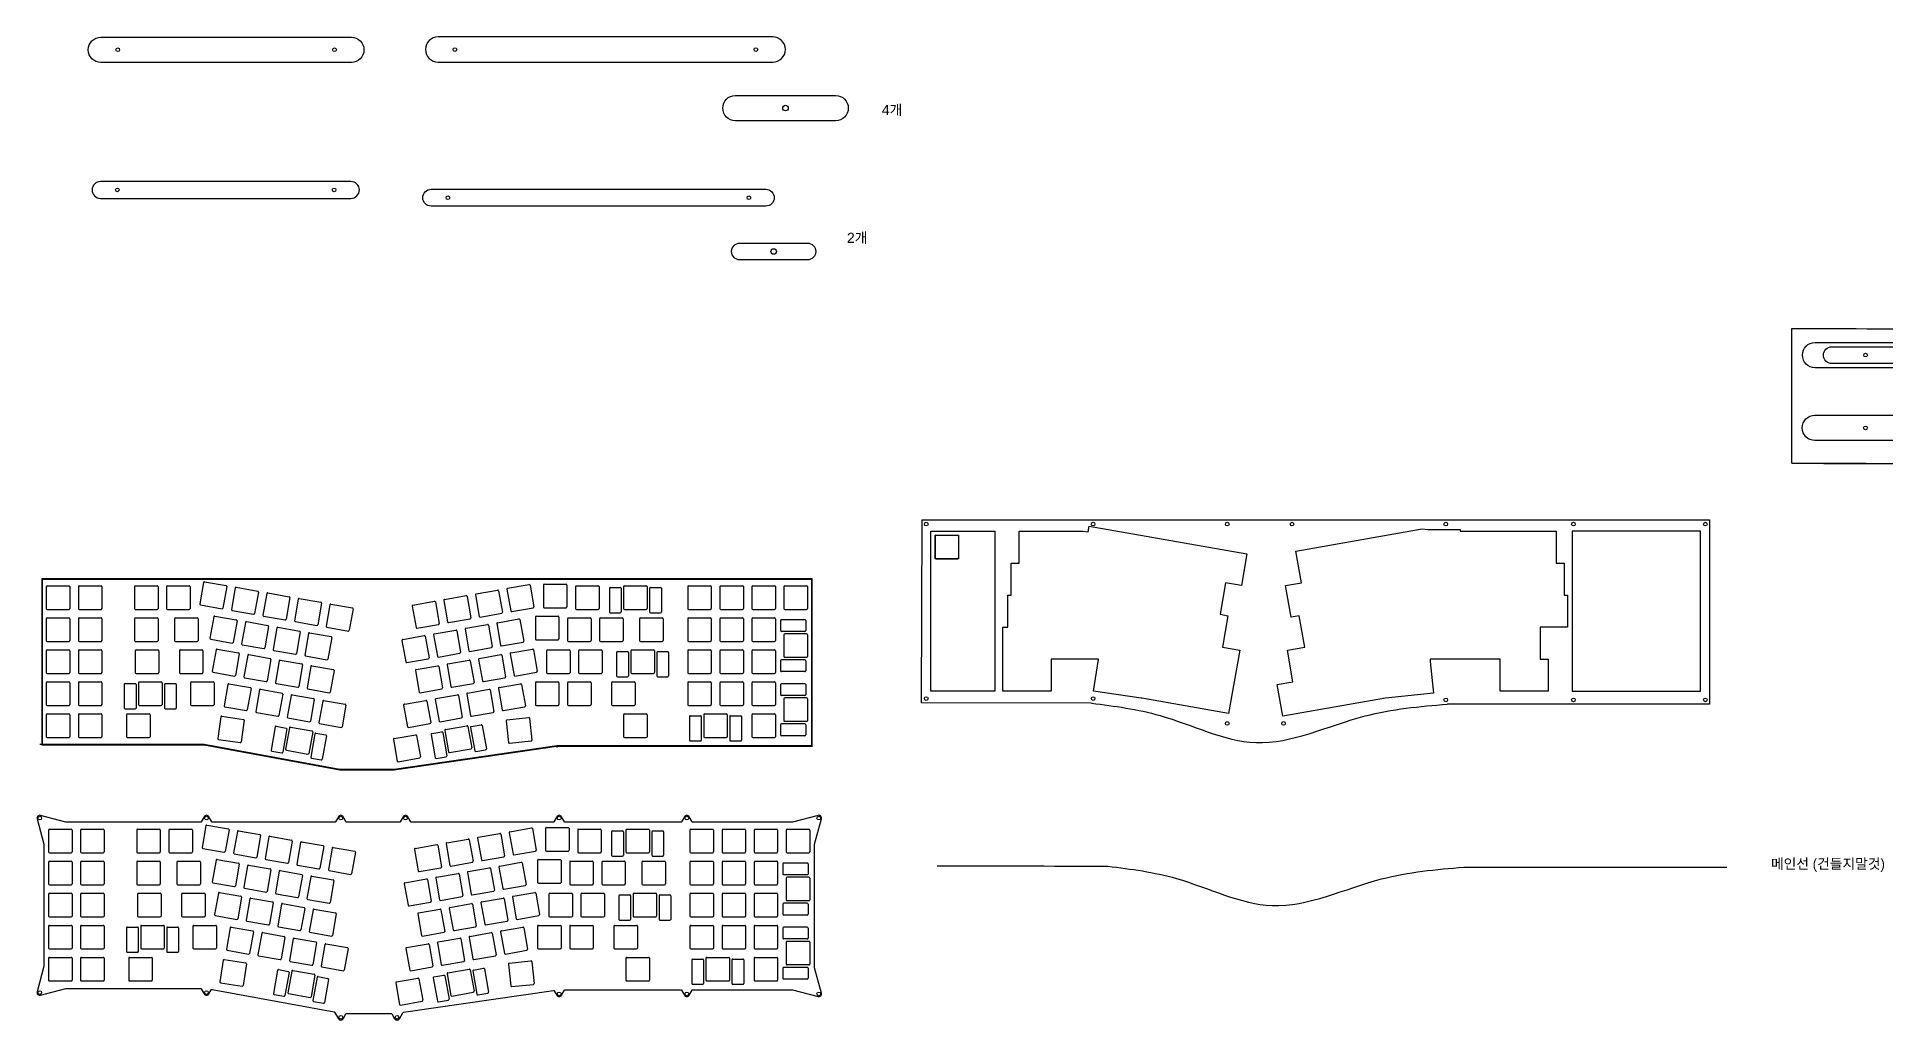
# Model space of a CAD drawing. Header units: millimetres. Extents: x 46 to 4458, y 59 to 1499.
# Drawn here: x 46 to 1143, y 59 to 644 of the extents above; entities that cross this region are included whole.
import ezdxf

# ---------------------------------------------------------------- set-up
doc = ezdxf.new("R2010")
doc.units = ezdxf.units.MM
doc.layers.add('BLACK', color=7, linetype='Continuous')
doc.styles.get("Standard").update_dxf_attribs({"font": 'arial.ttf'})

msp = doc.modelspace()

# ---------------------------------------------------------------- texts
at = {"char_height": 6, "attachment_point": 1}
for s, width, insert in [('4{\\fGulim|b0|i0|c129|p50;개}', 94.336182, (548.01925, 603.42489)), ('2{\\fGulim|b0|i0|c129|p50;개}', 94.336182, (527.27558, 527.37875)), ('{\\fGulim|b0|i0|c129|p50;메인선 (건들지말것)}', 96.3636797, (1076.18518, 155.3148))]:
    msp.add_mtext_dynamic_manual_height_columns(s, width=width, gutter_width=12.5, heights=[0], dxfattribs=dict(at, insert=insert))

# ---------------------------------------------------------------- linework, layer by layer
for p, q in [((579.65775, 347.0841), (579.65775, 334.0841)), ((580.15775, 347.5841), (593.15775, 347.5841)), ((593.65775, 347.0841), (593.65775, 334.0841)), ((580.15775, 333.5841), (593.15775, 333.5841)), ((49.19786, 321.44827), (506.39786, 321.44827)), ((145.14921, 319.54006), (142.89178, 306.73756)), ((145.72843, 319.94564), (158.53093, 317.68821)), ((325.77199, 316.03421), (338.57449, 318.29164)), ((347.49786, 318.489), (360.49786, 318.489)), ((51.72286, 317.0365), (51.72286, 304.0365)), ((52.22286, 317.5365), (65.22286, 317.5365)), ((65.72286, 317.0365), (65.72286, 304.0365)), ((70.77286, 317.0365), (70.77286, 304.0365)), ((71.27286, 317.5365), (84.27286, 317.5365)), ((84.77286, 317.0365), (84.77286, 304.0365)), ((104.11036, 317.0365), (104.11036, 304.0365)), ((104.61036, 317.5365), (117.61036, 317.5365)), ((118.11036, 317.0365), (118.11036, 304.0365)), ((123.16036, 317.0365), (123.16036, 304.0365)), ((123.66036, 317.5365), (136.66036, 317.5365)), ((137.16036, 317.0365), (137.16036, 304.0365)), ((158.93651, 317.10898), (156.67909, 304.30648)), ((163.90979, 316.23206), (161.65237, 303.42956)), ((164.48902, 316.63764), (177.29152, 314.38021)), ((177.6971, 313.80099), (175.43968, 300.99848)), ((182.67038, 312.92406), (180.41296, 300.12156)), ((183.24961, 313.32964), (196.05211, 311.07222)), ((196.45769, 310.49299), (194.20026, 297.69049)), ((201.43097, 309.61606), (199.17354, 296.81356)), ((202.0102, 310.02164), (214.8127, 307.76422)), ((269.49022, 306.11022), (282.29273, 308.36764)), ((282.87195, 307.96207), (285.12938, 295.15956)), ((287.84523, 308.83899), (290.10266, 296.03649)), ((288.25081, 309.41822), (301.05331, 311.67564)), ((301.63254, 311.27006), (303.88997, 298.46756)), ((306.60582, 312.14699), (308.86325, 299.34449)), ((307.0114, 312.72621), (319.8139, 314.98364)), ((320.39313, 314.57806), (322.65056, 301.77556)), ((325.36641, 315.45498), (327.62383, 302.65248)), ((339.15372, 317.88606), (341.41114, 305.08356)), ((346.99786, 317.989), (346.99786, 304.989)), ((360.99786, 317.989), (360.99786, 304.989)), ((366.04786, 317.0365), (366.04786, 304.0365)), ((366.54786, 317.5365), (379.54786, 317.5365)), ((380.04786, 317.0365), (380.04786, 304.0365)), ((386.18486, 316.0365), (386.18486, 302.0365)), ((386.68486, 316.5365), (392.68486, 316.5365)), ((393.18486, 316.0365), (393.18486, 302.0365)), ((394.62286, 317.0365), (394.62286, 304.0365)), ((395.12286, 317.5365), (408.12286, 317.5365)), ((408.62286, 317.0365), (408.62286, 304.0365)), ((410.06086, 316.0365), (410.06086, 302.0365)), ((410.56086, 316.5365), (416.56086, 316.5365)), ((417.06086, 316.0365), (417.06086, 302.0365)), ((432.72286, 317.0365), (432.72286, 304.0365)), ((433.22286, 317.5365), (446.22286, 317.5365)), ((446.72286, 317.0365), (446.72286, 304.0365)), ((451.77286, 317.0365), (451.77286, 304.0365)), ((452.27286, 317.5365), (465.27286, 317.5365)), ((465.77286, 317.0365), (465.77286, 304.0365)), ((470.82286, 317.0365), (470.82286, 304.0365)), ((471.32286, 317.5365), (484.32286, 317.5365)), ((484.82286, 317.0365), (484.82286, 304.0365)), ((489.87286, 317.0365), (489.87286, 304.0365)), ((490.37286, 317.5365), (503.37286, 317.5365)), ((503.87286, 317.0365), (503.87286, 304.0365)), ((51.72286, 297.9865), (51.72286, 284.9865)), ((52.22286, 303.5365), (65.22286, 303.5365)), ((52.22286, 298.4865), (65.22286, 298.4865)), ((65.72286, 297.9865), (65.72286, 284.9865)), ((70.77286, 297.9865), (70.77286, 284.9865)), ((71.27286, 303.5365), (84.27286, 303.5365)), ((71.27286, 298.4865), (84.27286, 298.4865)), ((84.77286, 297.9865), (84.77286, 284.9865)), ((104.11036, 297.9865), (104.11036, 284.9865)), ((104.61036, 303.5365), (117.61036, 303.5365)), ((104.61036, 298.4865), (117.61036, 298.4865)), ((118.11036, 297.9865), (118.11036, 284.9865)), ((123.66036, 303.5365), (136.66036, 303.5365)), ((127.92286, 297.9865), (127.92286, 284.9865)), ((128.42286, 298.4865), (141.42286, 298.4865)), ((141.92286, 297.9865), (141.92286, 284.9865)), ((143.29736, 306.15833), (156.09986, 303.9009)), ((151.2215, 299.12547), (148.96408, 286.32297)), ((151.80073, 299.53105), (164.60323, 297.27362)), ((162.05795, 302.85033), (174.86045, 300.5929)), ((165.00881, 296.6944), (162.75138, 283.8919)), ((180.81853, 299.54233), (193.62104, 297.28491)), ((215.21828, 307.18499), (212.96085, 294.38249)), ((220.19156, 306.30807), (217.93413, 293.50557)), ((220.77078, 306.71365), (233.57329, 304.45622)), ((233.97887, 303.87699), (231.72144, 291.07449)), ((269.08465, 305.53099), (271.34207, 292.72849)), ((290.68189, 295.63091), (303.48439, 297.88833)), ((309.44247, 298.93891), (322.24498, 301.19633)), ((319.69969, 295.61963), (332.50219, 297.87705)), ((328.20306, 302.2469), (341.00556, 304.50433)), ((333.08142, 297.47147), (335.33885, 284.66897)), ((342.23536, 298.939), (342.23536, 285.939)), ((342.73536, 299.439), (355.73536, 299.439)), ((347.49786, 304.489), (360.49786, 304.489)), ((356.23536, 298.939), (356.23536, 285.939)), ((361.28536, 297.9865), (361.28536, 284.9865)), ((361.78536, 298.4865), (374.78536, 298.4865)), ((366.54786, 303.5365), (379.54786, 303.5365)), ((375.28536, 297.9865), (375.28536, 284.9865)), ((380.33536, 297.9865), (380.33536, 284.9865)), ((380.83536, 298.4865), (393.83536, 298.4865)), ((386.68486, 301.5365), (392.68486, 301.5365)), ((394.33536, 297.9865), (394.33536, 284.9865)), ((395.12286, 303.5365), (408.12286, 303.5365)), ((404.14786, 297.9865), (404.14786, 284.9865)), ((404.64786, 298.4865), (417.64786, 298.4865)), ((410.56086, 301.5365), (416.56086, 301.5365)), ((418.14786, 297.9865), (418.14786, 284.9865)), ((432.72286, 297.9865), (432.72286, 284.9865)), ((433.22286, 303.5365), (446.22286, 303.5365)), ((433.22286, 298.4865), (446.22286, 298.4865)), ((446.72286, 297.9865), (446.72286, 284.9865)), ((451.77286, 297.9865), (451.77286, 284.9865)), ((452.27286, 303.5365), (465.27286, 303.5365)), ((452.27286, 298.4865), (465.27286, 298.4865)), ((465.77286, 297.9865), (465.77286, 284.9865)), ((470.82286, 297.9865), (470.82286, 284.9865)), ((471.32286, 303.5365), (484.32286, 303.5365)), ((471.32286, 298.4865), (484.32286, 298.4865)), ((484.82286, 297.9865), (484.82286, 284.9865)), ((487.87286, 296.8995), (487.87286, 290.8995)), ((502.37286, 297.3995), (488.37286, 297.3995)), ((490.37286, 303.5365), (503.37286, 303.5365)), ((502.87286, 296.8995), (502.87286, 290.8995)), ((149.36966, 285.74374), (162.17216, 283.48632)), ((169.98209, 295.81747), (167.72466, 283.01497)), ((170.56132, 296.22305), (183.36382, 293.96563)), ((183.7694, 293.3864), (181.51197, 280.5839)), ((188.74268, 292.50948), (186.48525, 279.70697)), ((189.32191, 292.91506), (202.12441, 290.65763)), ((199.57912, 296.23434), (212.38162, 293.97691)), ((202.52999, 290.0784), (200.27256, 277.2759)), ((207.50327, 289.20148), (205.24584, 276.39898)), ((208.08249, 289.60706), (220.88499, 287.34963)), ((218.33971, 292.92634), (231.14221, 290.66891)), ((221.29057, 286.7704), (219.03315, 273.9679)), ((263.41793, 285.69563), (276.22043, 287.95306)), ((271.9213, 292.32291), (284.7238, 294.58034)), ((276.79966, 287.54748), (279.05708, 274.74498)), ((281.77294, 288.4244), (284.03036, 275.6219)), ((282.17852, 289.00363), (294.98102, 291.26106)), ((295.56025, 290.85548), (297.81767, 278.05298)), ((300.53352, 291.7324), (302.79095, 278.9299)), ((300.9391, 292.31163), (313.74161, 294.56905)), ((314.32083, 294.16347), (316.57826, 281.36097)), ((319.29411, 295.0404), (321.55154, 282.2379)), ((342.73536, 285.439), (355.73536, 285.439)), ((502.37286, 290.3995), (488.37286, 290.3995)), ((489.87286, 288.4615), (489.87286, 275.4615)), ((503.37286, 288.9615), (490.37286, 288.9615)), ((503.87286, 288.4615), (503.87286, 275.4615)), ((51.72286, 278.9365), (51.72286, 265.9365)), ((52.22286, 284.4865), (65.22286, 284.4865)), ((52.22286, 279.4365), (65.22286, 279.4365)), ((65.72286, 278.9365), (65.72286, 265.9365)), ((70.77286, 278.9365), (70.77286, 265.9365)), ((71.27286, 284.4865), (84.27286, 284.4865)), ((71.27286, 279.4365), (84.27286, 279.4365)), ((84.77286, 278.9365), (84.77286, 265.9365)), ((104.58661, 278.9365), (104.58661, 265.9365)), ((104.61036, 284.4865), (117.61036, 284.4865)), ((105.08661, 279.4365), (118.08661, 279.4365)), ((118.58661, 278.9365), (118.58661, 265.9365)), ((128.42286, 284.4865), (141.42286, 284.4865)), ((130.78036, 278.9365), (130.78036, 265.9365)), ((131.28036, 279.4365), (144.28036, 279.4365)), ((144.78036, 278.9365), (144.78036, 265.9365)), ((152.60365, 279.53788), (150.34622, 266.73538)), ((153.18288, 279.94346), (165.98538, 277.68604)), ((166.39096, 277.10681), (164.13353, 264.30431)), ((168.13024, 282.43574), (180.93274, 280.17832)), ((171.36424, 276.22989), (169.10681, 263.42739)), ((171.94347, 276.63547), (184.74597, 274.37804)), ((186.89083, 279.12775), (199.69333, 276.87032)), ((205.65142, 275.81975), (218.45392, 273.56232)), ((263.01235, 285.1164), (265.26978, 272.3139)), ((284.60959, 275.21632), (297.41209, 277.47375)), ((303.37018, 278.52432), (316.17268, 280.78175)), ((308.93725, 274.37804), (321.73975, 276.63547)), ((322.13077, 281.83232), (334.93327, 284.08974)), ((322.31898, 276.22989), (324.5764, 263.42739)), ((327.29226, 277.10681), (329.54968, 264.30431)), ((327.69784, 277.68604), (340.50034, 279.94346)), ((341.07957, 279.53788), (343.33699, 266.73538)), ((348.90286, 278.9365), (348.90286, 265.9365)), ((349.40286, 279.4365), (362.40286, 279.4365)), ((361.78536, 284.4865), (374.78536, 284.4865)), ((362.90286, 278.9365), (362.90286, 265.9365)), ((367.95286, 278.9365), (367.95286, 265.9365)), ((368.45286, 279.4365), (381.45286, 279.4365)), ((380.83536, 284.4865), (393.83536, 284.4865)), ((381.95286, 278.9365), (381.95286, 265.9365)), ((390.47111, 277.9365), (390.47111, 263.9365)), ((390.97111, 278.4365), (396.97111, 278.4365)), ((397.47111, 277.9365), (397.47111, 263.9365)), ((398.90911, 278.9365), (398.90911, 265.9365)), ((399.40911, 279.4365), (412.40911, 279.4365)), ((404.64786, 284.4865), (417.64786, 284.4865)), ((412.90911, 278.9365), (412.90911, 265.9365)), ((414.34711, 277.9365), (414.34711, 263.9365)), ((414.84711, 278.4365), (420.84711, 278.4365)), ((421.34711, 277.9365), (421.34711, 263.9365)), ((432.72286, 278.9365), (432.72286, 265.9365)), ((433.22286, 284.4865), (446.22286, 284.4865)), ((433.22286, 279.4365), (446.22286, 279.4365)), ((446.72286, 278.9365), (446.72286, 265.9365)), ((451.77286, 278.9365), (451.77286, 265.9365)), ((452.27286, 284.4865), (465.27286, 284.4865)), ((452.27286, 279.4365), (465.27286, 279.4365)), ((465.77286, 278.9365), (465.77286, 265.9365)), ((470.82286, 278.9365), (470.82286, 265.9365)), ((471.32286, 284.4865), (484.32286, 284.4865)), ((471.32286, 279.4365), (484.32286, 279.4365)), ((484.82286, 278.9365), (484.82286, 265.9365)), ((503.37286, 274.9615), (490.37286, 274.9615)), ((52.22286, 265.4365), (65.22286, 265.4365)), ((71.27286, 265.4365), (84.27286, 265.4365)), ((105.08661, 265.4365), (118.08661, 265.4365)), ((131.28036, 265.4365), (144.28036, 265.4365)), ((150.7518, 266.15615), (163.55431, 263.89873)), ((185.15155, 273.79881), (182.89412, 260.99631)), ((190.12483, 272.92189), (187.8674, 260.11939)), ((190.70405, 273.32747), (203.50656, 271.07004)), ((203.91214, 270.49081), (201.65471, 257.68831)), ((208.88541, 269.61389), (206.62799, 256.81139)), ((209.46464, 270.01947), (222.26714, 267.76204)), ((222.67272, 267.18282), (220.4153, 254.38032)), ((265.849, 271.90832), (278.6515, 274.16575)), ((271.01049, 267.18282), (273.26792, 254.38032)), ((271.41607, 267.76204), (284.21857, 270.01947)), ((284.7978, 269.61389), (287.05523, 256.81139)), ((289.77108, 270.49081), (292.02851, 257.68831)), ((290.17666, 271.07004), (302.97916, 273.32747)), ((303.55839, 272.92189), (305.81582, 260.11939)), ((308.53167, 273.79881), (310.7891, 260.99631)), ((330.12891, 263.89873), (342.93141, 266.15615)), ((349.40286, 265.4365), (362.40286, 265.4365)), ((368.45286, 265.4365), (381.45286, 265.4365)), ((390.97111, 263.4365), (396.97111, 263.4365)), ((399.40911, 265.4365), (412.40911, 265.4365)), ((414.84711, 263.4365), (420.84711, 263.4365)), ((433.22286, 265.4365), (446.22286, 265.4365)), ((452.27286, 265.4365), (465.27286, 265.4365)), ((471.32286, 265.4365), (484.32286, 265.4365)), ((487.87286, 273.0235), (487.87286, 267.0235)), ((502.37286, 273.5235), (488.37286, 273.5235)), ((502.37286, 266.5235), (488.37286, 266.5235)), ((502.87286, 273.0235), (502.87286, 267.0235)), ((51.72286, 259.8865), (51.72286, 246.8865)), ((52.22286, 260.3865), (65.22286, 260.3865)), ((65.72286, 259.8865), (65.72286, 246.8865)), ((70.77286, 259.8865), (70.77286, 246.8865)), ((71.27286, 260.3865), (84.27286, 260.3865)), ((84.77286, 259.8865), (84.77286, 246.8865)), ((98.05361, 258.8865), (98.05361, 244.8865)), ((98.55361, 259.3865), (104.55361, 259.3865)), ((105.05361, 258.8865), (105.05361, 244.8865)), ((106.49161, 259.8865), (106.49161, 246.8865)), ((106.99161, 260.3865), (119.99161, 260.3865)), ((120.49161, 259.8865), (120.49161, 246.8865)), ((121.92961, 258.8865), (121.92961, 244.8865)), ((122.42961, 259.3865), (128.42961, 259.3865)), ((128.92961, 258.8865), (128.92961, 244.8865)), ((137.44786, 259.8865), (137.44786, 246.8865)), ((137.94786, 260.3865), (150.94786, 260.3865)), ((151.44786, 259.8865), (151.44786, 246.8865)), ((159.61398, 258.9579), (157.35655, 246.1554)), ((160.1932, 259.36348), (172.99571, 257.10605)), ((169.51239, 262.84816), (182.31489, 260.59073)), ((173.40129, 256.52682), (171.14386, 243.72432)), ((178.37456, 255.6499), (176.11714, 242.8474)), ((178.95379, 256.05548), (191.75629, 253.79805)), ((188.27298, 259.54016), (201.07548, 257.28273)), ((192.16187, 253.21883), (189.90445, 240.41632)), ((197.71438, 252.74748), (210.51688, 250.49006)), ((207.03357, 256.23216), (219.83607, 253.97474)), ((273.84715, 253.97474), (286.64965, 256.23216)), ((283.16634, 250.49006), (295.96884, 252.74748)), ((292.60774, 257.28273), (305.41024, 259.54016)), ((301.52134, 253.21883), (303.77877, 240.41632)), ((301.92692, 253.79805), (314.72942, 256.05548)), ((311.36832, 260.59073), (324.17082, 262.84816)), ((315.30865, 255.6499), (317.56608, 242.8474)), ((320.28193, 256.52682), (322.53936, 243.72432)), ((320.68751, 257.10605), (333.49001, 259.36348)), ((334.06924, 258.9579), (336.32667, 246.1554)), ((342.23536, 259.8865), (342.23536, 246.8865)), ((342.73536, 260.3865), (355.73536, 260.3865)), ((356.23536, 259.8865), (356.23536, 246.8865)), ((361.28536, 259.8865), (361.28536, 246.8865)), ((361.78536, 260.3865), (374.78536, 260.3865)), ((375.28536, 259.8865), (375.28536, 246.8865)), ((387.47911, 259.8865), (387.47911, 246.8865)), ((387.97911, 260.3865), (400.97911, 260.3865)), ((401.47911, 259.8865), (401.47911, 246.8865)), ((432.72286, 259.8865), (432.72286, 246.8865)), ((433.22286, 260.3865), (446.22286, 260.3865)), ((446.72286, 259.8865), (446.72286, 246.8865)), ((451.77286, 259.8865), (451.77286, 246.8865)), ((452.27286, 260.3865), (465.27286, 260.3865)), ((465.77286, 259.8865), (465.77286, 246.8865)), ((470.82286, 259.8865), (470.82286, 246.8865)), ((471.32286, 260.3865), (484.32286, 260.3865)), ((484.82286, 259.8865), (484.82286, 246.8865)), ((487.87286, 258.7995), (487.87286, 252.7995)), ((502.37286, 259.2995), (488.37286, 259.2995)), ((502.87286, 258.7995), (502.87286, 252.7995)), ((52.22286, 246.3865), (65.22286, 246.3865)), ((71.27286, 246.3865), (84.27286, 246.3865)), ((98.55361, 244.3865), (104.55361, 244.3865)), ((106.99161, 246.3865), (119.99161, 246.3865)), ((122.42961, 244.3865), (128.42961, 244.3865)), ((137.94786, 246.3865), (150.94786, 246.3865)), ((157.76213, 245.57617), (170.56463, 243.31874)), ((176.52272, 242.26817), (189.32522, 240.01074)), ((197.13515, 252.3419), (194.87773, 239.5394)), ((210.92246, 249.91083), (208.66503, 237.10833)), ((215.89574, 249.0339), (213.63831, 236.2314)), ((216.47497, 249.43948), (229.27747, 247.18206)), ((229.68305, 246.60283), (227.42562, 233.80033)), ((264.00017, 246.60283), (266.25759, 233.80033)), ((264.40575, 247.18206), (277.20825, 249.43948)), ((277.78748, 249.0339), (280.0449, 236.2314)), ((282.76076, 249.91083), (285.01818, 237.10833)), ((296.54806, 252.3419), (298.80549, 239.5394)), ((304.358, 240.01074), (317.1605, 242.26817)), ((323.11859, 243.31874), (335.92109, 245.57617)), ((342.73536, 246.3865), (355.73536, 246.3865)), ((361.78536, 246.3865), (374.78536, 246.3865)), ((387.97911, 246.3865), (400.97911, 246.3865)), ((433.22286, 246.3865), (446.22286, 246.3865)), ((452.27286, 246.3865), (465.27286, 246.3865)), ((471.32286, 246.3865), (484.32286, 246.3865)), ((502.37286, 252.2995), (488.37286, 252.2995)), ((489.87286, 250.3615), (489.87286, 237.3615)), ((503.37286, 250.8615), (490.37286, 250.8615)), ((503.87286, 250.3615), (503.87286, 237.3615)), ((51.72286, 240.8365), (51.72286, 227.8365)), ((52.22286, 241.3365), (65.22286, 241.3365)), ((65.72286, 240.8365), (65.72286, 227.8365)), ((70.77286, 240.8365), (70.77286, 227.8365)), ((71.27286, 241.3365), (84.27286, 241.3365)), ((84.77286, 240.8365), (84.77286, 227.8365)), ((99.34786, 240.8365), (99.34786, 227.8365)), ((99.84786, 241.3365), (112.84786, 241.3365)), ((113.34786, 240.8365), (113.34786, 227.8365)), ((155.46343, 239.64623), (153.54191, 226.78902)), ((156.03184, 240.06683), (168.88905, 238.14531)), ((169.30965, 237.5769), (167.38813, 224.71969)), ((187.68877, 233.64825), (185.2577, 219.86094)), ((188.268, 234.05383), (194.17685, 233.01194)), ((194.58243, 232.43271), (192.15135, 218.6454)), ((196.17223, 233.16781), (193.9148, 220.36531)), ((195.28331, 238.96017), (208.08581, 236.70275)), ((196.75146, 233.57339), (209.55396, 231.31597)), ((209.95954, 230.73674), (207.70211, 217.93424)), ((214.04389, 235.65218), (226.84639, 233.39475)), ((266.83682, 233.39475), (279.63932, 235.65218)), ((280.68325, 229.69292), (286.59209, 230.73481)), ((285.59741, 236.70275), (298.39991, 238.96017)), ((288.41383, 231.56374), (290.67125, 218.76124)), ((288.81941, 232.14297), (301.62191, 234.40039)), ((302.20114, 233.99481), (304.45856, 221.19231)), ((303.79094, 233.25971), (306.22201, 219.4724)), ((304.19652, 233.83894), (310.10536, 234.88083)), ((310.68459, 234.47525), (313.11567, 220.68794)), ((324.90111, 237.31174), (326.25998, 224.38296)), ((325.34611, 237.86127), (338.27489, 239.22014)), ((338.82442, 238.77514), (340.18329, 225.84635)), ((394.62286, 240.8365), (394.62286, 227.8365)), ((395.12286, 241.3365), (408.12286, 241.3365)), ((408.62286, 240.8365), (408.62286, 227.8365)), ((433.80986, 239.8365), (433.80986, 225.8365)), ((434.30986, 240.3365), (440.30986, 240.3365)), ((440.80986, 239.8365), (440.80986, 225.8365)), ((442.24786, 240.8365), (442.24786, 227.8365)), ((442.74786, 241.3365), (455.74786, 241.3365)), ((456.24786, 240.8365), (456.24786, 227.8365)), ((457.68586, 239.8365), (457.68586, 225.8365)), ((458.18586, 240.3365), (464.18586, 240.3365)), ((464.68586, 239.8365), (464.68586, 225.8365)), ((470.82286, 240.8365), (470.82286, 227.8365)), ((471.32286, 241.3365), (484.32286, 241.3365)), ((484.82286, 240.8365), (484.82286, 227.8365)), ((487.87286, 234.9235), (487.87286, 228.9235)), ((502.37286, 235.4235), (488.37286, 235.4235)), ((503.37286, 236.8615), (490.37286, 236.8615)), ((502.87286, 234.9235), (502.87286, 228.9235)), ((52.22286, 227.3365), (65.22286, 227.3365)), ((71.27286, 227.3365), (84.27286, 227.3365)), ((99.84786, 227.3365), (112.84786, 227.3365)), ((153.96251, 226.22061), (166.81971, 224.29909)), ((194.32038, 219.78609), (207.12288, 217.52866)), ((211.20204, 229.50223), (208.77097, 215.71492)), ((211.78127, 229.90781), (217.69012, 228.86592)), ((218.0957, 228.28669), (215.66462, 214.49938)), ((257.92787, 226.18824), (260.1853, 213.38574)), ((258.33345, 226.76747), (271.13595, 229.0249)), ((271.71518, 228.61932), (273.97261, 215.81682)), ((280.27767, 229.11369), (282.70874, 215.32638)), ((287.17132, 230.32923), (289.6024, 216.54192)), ((291.25048, 218.35566), (304.05298, 220.61308)), ((306.80124, 219.06682), (312.71009, 220.10871)), ((326.8095, 223.93796), (339.73829, 225.29683)), ((395.12286, 227.3365), (408.12286, 227.3365)), ((434.30986, 225.3365), (440.30986, 225.3365)), ((442.74786, 227.3365), (455.74786, 227.3365)), ((458.18586, 225.3365), (464.18586, 225.3365)), ((471.32286, 227.3365), (484.32286, 227.3365)), ((502.37286, 228.4235), (488.37286, 228.4235)), ((185.66328, 219.28171), (191.57212, 218.23982)), ((209.17655, 215.13569), (215.08539, 214.0938)), ((260.76453, 212.98016), (273.56703, 215.23759)), ((283.28797, 214.9208), (289.19682, 215.96269)), ((53.0555, 172.36204), (53.0555, 159.36204)), ((53.5555, 172.86204), (66.5555, 172.86204)), ((67.0555, 172.36204), (67.0555, 159.36204)), ((72.1055, 172.36204), (72.1055, 159.36204)), ((72.6055, 172.86204), (85.6055, 172.86204)), ((86.1055, 172.36204), (86.1055, 159.36204)), ((105.443, 172.36204), (105.443, 159.36204)), ((105.943, 172.86204), (118.943, 172.86204)), ((119.443, 172.36204), (119.443, 159.36204)), ((124.493, 172.36204), (124.493, 159.36204)), ((124.993, 172.86204), (137.993, 172.86204)), ((138.493, 172.36204), (138.493, 159.36204)), ((146.48185, 174.8656), (144.22442, 162.0631)), ((147.06107, 175.27118), (159.86357, 173.01375)), ((160.26915, 172.43453), (158.01173, 159.63202)), ((165.24243, 171.5576), (162.98501, 158.7551)), ((165.82166, 171.96318), (178.62416, 169.70576)), ((179.02974, 169.12653), (176.77232, 156.32403)), ((184.00302, 168.2496), (181.7456, 155.4471)), ((184.58225, 168.65518), (197.38475, 166.39776)), ((197.79033, 165.81853), (195.5329, 153.01603)), ((202.76361, 164.94161), (200.50618, 152.13911)), ((203.34284, 165.34719), (216.14534, 163.08976)), ((289.58345, 164.74376), (302.38595, 167.00119)), ((302.96518, 166.59561), (305.22261, 153.7931)), ((307.93846, 167.47253), (310.19589, 154.67003)), ((308.34404, 168.05176), (321.14654, 170.30918)), ((321.72577, 169.9036), (323.9832, 157.1011)), ((326.69905, 170.78053), (328.95647, 157.97803)), ((327.10463, 171.35975), (339.90713, 173.61718)), ((340.48636, 173.2116), (342.74378, 160.4091)), ((348.3305, 173.31454), (348.3305, 160.31454)), ((348.8305, 173.81454), (361.8305, 173.81454)), ((362.3305, 173.31454), (362.3305, 160.31454)), ((367.3805, 172.36204), (367.3805, 159.36204)), ((367.8805, 172.86204), (380.8805, 172.86204)), ((381.3805, 172.36204), (381.3805, 159.36204)), ((387.5175, 171.36204), (387.5175, 157.36204)), ((388.0175, 171.86204), (394.0175, 171.86204)), ((394.5175, 171.36204), (394.5175, 157.36204)), ((395.9555, 172.36204), (395.9555, 159.36204)), ((396.4555, 172.86204), (409.4555, 172.86204)), ((409.9555, 172.36204), (409.9555, 159.36204)), ((411.3935, 171.36204), (411.3935, 157.36204)), ((411.8935, 171.86204), (417.8935, 171.86204)), ((418.3935, 171.36204), (418.3935, 157.36204)), ((434.0555, 172.36204), (434.0555, 159.36204)), ((434.5555, 172.86204), (447.5555, 172.86204)), ((448.0555, 172.36204), (448.0555, 159.36204)), ((453.1055, 172.36204), (453.1055, 159.36204)), ((453.6055, 172.86204), (466.6055, 172.86204)), ((467.1055, 172.36204), (467.1055, 159.36204)), ((472.1555, 172.36204), (472.1555, 159.36204)), ((472.6555, 172.86204), (485.6555, 172.86204)), ((486.1555, 172.36204), (486.1555, 159.36204)), ((491.2055, 172.36204), (491.2055, 159.36204)), ((491.7055, 172.86204), (504.7055, 172.86204)), ((505.2055, 172.36204), (505.2055, 159.36204)), ((53.5555, 158.86204), (66.5555, 158.86204)), ((53.5555, 153.81204), (66.5555, 153.81204)), ((72.6055, 158.86204), (85.6055, 158.86204)), ((72.6055, 153.81204), (85.6055, 153.81204)), ((105.943, 158.86204), (118.943, 158.86204)), ((105.943, 153.81204), (118.943, 153.81204)), ((124.993, 158.86204), (137.993, 158.86204)), ((129.7555, 153.81204), (142.7555, 153.81204)), ((144.63, 161.48387), (157.4325, 159.22644)), ((152.55414, 154.45101), (150.29672, 141.64851)), ((153.13337, 154.85659), (165.93587, 152.59917)), ((163.39059, 158.17587), (176.19309, 155.91845)), ((182.15117, 154.86788), (194.95368, 152.61045)), ((216.55092, 162.51053), (214.29349, 149.70803)), ((221.5242, 161.63361), (219.26677, 148.83111)), ((222.10342, 162.03919), (234.90593, 159.78176)), ((235.31151, 159.20253), (233.05408, 146.40003)), ((270.41729, 160.85653), (272.67471, 148.05403)), ((270.82286, 161.43576), (283.62537, 163.69319)), ((284.20459, 163.28761), (286.46202, 150.48511)), ((289.17787, 164.16453), (291.4353, 151.36203)), ((310.77511, 154.26445), (323.57762, 156.52187)), ((329.5357, 157.57245), (342.3382, 159.82987)), ((343.568, 154.26454), (343.568, 141.26454)), ((344.068, 154.76454), (357.068, 154.76454)), ((348.8305, 159.81454), (361.8305, 159.81454)), ((357.568, 154.26454), (357.568, 141.26454)), ((363.118, 153.81204), (376.118, 153.81204)), ((367.8805, 158.86204), (380.8805, 158.86204)), ((382.168, 153.81204), (395.168, 153.81204)), ((388.0175, 156.86204), (394.0175, 156.86204)), ((396.4555, 158.86204), (409.4555, 158.86204)), ((405.9805, 153.81204), (418.9805, 153.81204)), ((411.8935, 156.86204), (417.8935, 156.86204)), ((434.5555, 158.86204), (447.5555, 158.86204)), ((434.5555, 153.81204), (447.5555, 153.81204)), ((453.6055, 158.86204), (466.6055, 158.86204)), ((453.6055, 153.81204), (466.6055, 153.81204)), ((472.6555, 158.86204), (485.6555, 158.86204)), ((472.6555, 153.81204), (485.6555, 153.81204)), ((491.7055, 158.86204), (504.7055, 158.86204)), ((53.0555, 153.31204), (53.0555, 140.31204)), ((67.0555, 153.31204), (67.0555, 140.31204)), ((72.1055, 153.31204), (72.1055, 140.31204)), ((86.1055, 153.31204), (86.1055, 140.31204)), ((105.443, 153.31204), (105.443, 140.31204)), ((119.443, 153.31204), (119.443, 140.31204)), ((129.2555, 153.31204), (129.2555, 140.31204)), ((143.2555, 153.31204), (143.2555, 140.31204)), ((166.34145, 152.01994), (164.08402, 139.21744)), ((171.31473, 151.14302), (169.0573, 138.34051)), ((171.89396, 151.5486), (184.69646, 149.29117)), ((185.10204, 148.71194), (182.84461, 135.90944)), ((190.07532, 147.83502), (187.81789, 135.03252)), ((190.65455, 148.2406), (203.45705, 145.98317)), ((200.91176, 151.55988), (213.71426, 149.30245)), ((203.86263, 145.40394), (201.6052, 132.60144)), ((208.83591, 144.52702), (206.57848, 131.72452)), ((209.41513, 144.9326), (222.21763, 142.67517)), ((219.67235, 148.25188), (232.47485, 145.99445)), ((264.75057, 141.02117), (277.55307, 143.2786)), ((273.25394, 147.64845), (286.05644, 149.90588)), ((278.1323, 142.87302), (280.38972, 130.07052)), ((283.10558, 143.74994), (285.363, 130.94744)), ((283.51116, 144.32917), (296.31366, 146.5866)), ((292.01453, 150.95645), (304.81703, 153.21388)), ((296.89289, 146.18102), (299.15031, 133.37852)), ((301.86616, 147.05794), (304.12359, 134.25544)), ((302.27174, 147.63717), (315.07425, 149.8946)), ((315.65347, 149.48902), (317.9109, 136.68652)), ((320.62675, 150.36594), (322.88418, 137.56344)), ((321.03233, 150.94517), (333.83483, 153.20259)), ((334.41406, 152.79701), (336.67149, 139.99451)), ((362.618, 153.31204), (362.618, 140.31204)), ((376.618, 153.31204), (376.618, 140.31204)), ((381.668, 153.31204), (381.668, 140.31204)), ((395.668, 153.31204), (395.668, 140.31204)), ((405.4805, 153.31204), (405.4805, 140.31204)), ((419.4805, 153.31204), (419.4805, 140.31204)), ((434.0555, 153.31204), (434.0555, 140.31204)), ((448.0555, 153.31204), (448.0555, 140.31204)), ((453.1055, 153.31204), (453.1055, 140.31204)), ((467.1055, 153.31204), (467.1055, 140.31204)), ((472.1555, 153.31204), (472.1555, 140.31204)), ((486.1555, 153.31204), (486.1555, 140.31204)), ((489.2055, 152.22504), (489.2055, 146.22504)), ((503.7055, 152.72504), (489.7055, 152.72504)), ((503.7055, 145.72504), (489.7055, 145.72504)), ((491.2055, 143.78704), (491.2055, 130.78704)), ((504.7055, 144.28704), (491.7055, 144.28704)), ((504.2055, 152.22504), (504.2055, 146.22504)), ((505.2055, 143.78704), (505.2055, 130.78704)), ((53.0555, 134.26204), (53.0555, 121.26204)), ((53.5555, 139.81204), (66.5555, 139.81204)), ((53.5555, 134.76204), (66.5555, 134.76204)), ((67.0555, 134.26204), (67.0555, 121.26204)), ((72.1055, 134.26204), (72.1055, 121.26204)), ((72.6055, 139.81204), (85.6055, 139.81204)), ((72.6055, 134.76204), (85.6055, 134.76204)), ((86.1055, 134.26204), (86.1055, 121.26204)), ((105.91925, 134.26204), (105.91925, 121.26204)), ((105.943, 139.81204), (118.943, 139.81204)), ((106.41925, 134.76204), (119.41925, 134.76204)), ((119.91925, 134.26204), (119.91925, 121.26204)), ((129.7555, 139.81204), (142.7555, 139.81204)), ((132.113, 134.26204), (132.113, 121.26204)), ((132.613, 134.76204), (145.613, 134.76204)), ((146.113, 134.26204), (146.113, 121.26204)), ((150.7023, 141.06928), (163.5048, 138.81186)), ((153.93629, 134.86343), (151.67886, 122.06093)), ((154.51552, 135.26901), (167.31802, 133.01158)), ((167.7236, 132.43235), (165.46617, 119.62985)), ((169.46288, 137.76129), (182.26538, 135.50386)), ((173.27611, 131.96101), (186.07861, 129.70358)), ((188.22347, 134.45329), (201.02597, 132.19586)), ((222.62321, 142.09595), (220.36579, 129.29344)), ((264.34499, 140.44195), (266.60242, 127.63945)), ((285.94223, 130.54186), (298.74473, 132.79929)), ((304.70282, 133.84986), (317.50532, 136.10729)), ((310.26989, 129.70358), (323.07239, 131.96101)), ((323.46341, 137.15786), (336.26591, 139.41529)), ((328.6249, 132.43235), (330.88232, 119.62985)), ((329.03048, 133.01158), (341.83298, 135.26901)), ((342.41221, 134.86343), (344.66963, 122.06093)), ((344.068, 140.76454), (357.068, 140.76454)), ((350.2355, 134.26204), (350.2355, 121.26204)), ((350.7355, 134.76204), (363.7355, 134.76204)), ((363.118, 139.81204), (376.118, 139.81204)), ((364.2355, 134.26204), (364.2355, 121.26204)), ((369.2855, 134.26204), (369.2855, 121.26204)), ((369.7855, 134.76204), (382.7855, 134.76204)), ((382.168, 139.81204), (395.168, 139.81204)), ((383.2855, 134.26204), (383.2855, 121.26204)), ((391.80375, 133.26204), (391.80375, 119.26204)), ((392.30375, 133.76204), (398.30375, 133.76204)), ((398.80375, 133.26204), (398.80375, 119.26204)), ((400.24175, 134.26204), (400.24175, 121.26204)), ((400.74175, 134.76204), (413.74175, 134.76204)), ((405.9805, 139.81204), (418.9805, 139.81204)), ((414.24175, 134.26204), (414.24175, 121.26204)), ((415.67975, 133.26204), (415.67975, 119.26204)), ((416.17975, 133.76204), (422.17975, 133.76204)), ((422.67975, 133.26204), (422.67975, 119.26204)), ((434.0555, 134.26204), (434.0555, 121.26204)), ((434.5555, 139.81204), (447.5555, 139.81204)), ((434.5555, 134.76204), (447.5555, 134.76204)), ((448.0555, 134.26204), (448.0555, 121.26204)), ((453.1055, 134.26204), (453.1055, 121.26204)), ((453.6055, 139.81204), (466.6055, 139.81204)), ((453.6055, 134.76204), (466.6055, 134.76204)), ((467.1055, 134.26204), (467.1055, 121.26204)), ((472.1555, 134.26204), (472.1555, 121.26204)), ((472.6555, 139.81204), (485.6555, 139.81204)), ((472.6555, 134.76204), (485.6555, 134.76204)), ((486.1555, 134.26204), (486.1555, 121.26204)), ((53.5555, 120.76204), (66.5555, 120.76204)), ((72.6055, 120.76204), (85.6055, 120.76204)), ((106.41925, 120.76204), (119.41925, 120.76204)), ((132.613, 120.76204), (145.613, 120.76204)), ((152.08444, 121.4817), (164.88695, 119.22427)), ((172.69688, 131.55543), (170.43945, 118.75293)), ((186.48419, 129.12435), (184.22676, 116.32185)), ((191.45747, 128.24743), (189.20004, 115.44493)), ((192.03669, 128.65301), (204.8392, 126.39558)), ((205.24478, 125.81636), (202.98735, 113.01386)), ((206.98406, 131.14529), (219.78656, 128.88786)), ((210.21805, 124.93943), (207.96063, 112.13693)), ((210.79728, 125.34501), (223.59978, 123.08759)), ((224.00536, 122.50836), (221.74794, 109.70586)), ((267.18164, 127.23387), (279.98414, 129.49129)), ((272.34313, 122.50836), (274.60056, 109.70586)), ((272.74871, 123.08759), (285.55121, 125.34501)), ((286.13044, 124.93943), (288.38787, 112.13693)), ((291.10372, 125.81636), (293.36115, 113.01386)), ((291.5093, 126.39558), (304.3118, 128.65301)), ((304.89103, 128.24743), (307.14846, 115.44493)), ((309.86431, 129.12435), (312.12174, 116.32185)), ((323.65162, 131.55543), (325.90904, 118.75293)), ((331.46155, 119.22427), (344.26405, 121.4817)), ((350.7355, 120.76204), (363.7355, 120.76204)), ((369.7855, 120.76204), (382.7855, 120.76204)), ((400.74175, 120.76204), (413.74175, 120.76204)), ((434.5555, 120.76204), (447.5555, 120.76204)), ((453.6055, 120.76204), (466.6055, 120.76204)), ((472.6555, 120.76204), (485.6555, 120.76204)), ((489.2055, 128.34904), (489.2055, 122.34904)), ((503.7055, 128.84904), (489.7055, 128.84904)), ((503.7055, 121.84904), (489.7055, 121.84904)), ((504.7055, 130.28704), (491.7055, 130.28704)), ((504.2055, 128.34904), (504.2055, 122.34904)), ((53.0555, 115.21204), (53.0555, 102.21204)), ((53.5555, 115.71204), (66.5555, 115.71204)), ((67.0555, 115.21204), (67.0555, 102.21204)), ((72.1055, 115.21204), (72.1055, 102.21204)), ((72.6055, 115.71204), (85.6055, 115.71204)), ((86.1055, 115.21204), (86.1055, 102.21204)), ((99.38625, 114.21204), (99.38625, 100.21204)), ((99.88625, 114.71204), (105.88625, 114.71204)), ((106.38625, 114.21204), (106.38625, 100.21204)), ((107.82425, 115.21204), (107.82425, 102.21204)), ((108.32425, 115.71204), (121.32425, 115.71204)), ((121.82425, 115.21204), (121.82425, 102.21204)), ((123.26225, 114.21204), (123.26225, 100.21204)), ((123.76225, 114.71204), (129.76225, 114.71204)), ((130.26225, 114.21204), (130.26225, 100.21204)), ((138.7805, 115.21204), (138.7805, 102.21204)), ((139.2805, 115.71204), (152.2805, 115.71204)), ((152.7805, 115.21204), (152.7805, 102.21204)), ((160.94662, 114.28344), (158.68919, 101.48094)), ((161.52584, 114.68902), (174.32835, 112.43159)), ((170.84503, 118.1737), (183.64753, 115.91627)), ((174.73393, 111.85237), (172.4765, 99.04986)), ((179.7072, 110.97544), (177.44978, 98.17294)), ((180.28643, 111.38102), (193.08893, 109.1236)), ((189.60562, 114.8657), (202.40812, 112.60828)), ((208.36621, 111.5577), (221.16871, 109.30028)), ((275.17979, 109.30028), (287.98229, 111.5577)), ((293.94038, 112.60828), (306.74288, 114.8657)), ((303.25956, 109.1236), (316.06206, 111.38102)), ((312.70096, 115.91627), (325.50346, 118.1737)), ((316.64129, 110.97544), (318.89872, 98.17294)), ((321.61457, 111.85237), (323.872, 99.04986)), ((322.02015, 112.43159), (334.82265, 114.68902)), ((335.40188, 114.28344), (337.65931, 101.48094)), ((343.568, 115.21204), (343.568, 102.21204)), ((344.068, 115.71204), (357.068, 115.71204)), ((357.568, 115.21204), (357.568, 102.21204)), ((362.618, 115.21204), (362.618, 102.21204)), ((363.118, 115.71204), (376.118, 115.71204)), ((376.618, 115.21204), (376.618, 102.21204)), ((388.81175, 115.21204), (388.81175, 102.21204)), ((389.31175, 115.71204), (402.31175, 115.71204)), ((392.30375, 118.76204), (398.30375, 118.76204)), ((402.81175, 115.21204), (402.81175, 102.21204)), ((416.17975, 118.76204), (422.17975, 118.76204)), ((434.0555, 115.21204), (434.0555, 102.21204)), ((434.5555, 115.71204), (447.5555, 115.71204)), ((448.0555, 115.21204), (448.0555, 102.21204)), ((453.1055, 115.21204), (453.1055, 102.21204)), ((453.6055, 115.71204), (466.6055, 115.71204)), ((467.1055, 115.21204), (467.1055, 102.21204)), ((472.1555, 115.21204), (472.1555, 102.21204)), ((472.6555, 115.71204), (485.6555, 115.71204)), ((486.1555, 115.21204), (486.1555, 102.21204)), ((489.2055, 114.12504), (489.2055, 108.12504)), ((503.7055, 114.62504), (489.7055, 114.62504)), ((504.2055, 114.12504), (504.2055, 108.12504)), ((53.5555, 101.71204), (66.5555, 101.71204)), ((72.6055, 101.71204), (85.6055, 101.71204)), ((99.88625, 99.71204), (105.88625, 99.71204)), ((108.32425, 101.71204), (121.32425, 101.71204)), ((123.76225, 99.71204), (129.76225, 99.71204)), ((139.2805, 101.71204), (152.2805, 101.71204)), ((159.09477, 100.90171), (171.89727, 98.64428)), ((193.49451, 108.54437), (191.23709, 95.74187)), ((198.46779, 107.66744), (196.21037, 94.86494)), ((199.04702, 108.07302), (211.84952, 105.8156)), ((212.2551, 105.23637), (209.99767, 92.43387)), ((217.22838, 104.35945), (214.97095, 91.55695)), ((217.80761, 104.76503), (230.61011, 102.5076)), ((231.01569, 101.92837), (228.75826, 89.12587)), ((265.33281, 101.92837), (267.59023, 89.12587)), ((265.73839, 102.5076), (278.54089, 104.76503)), ((279.12012, 104.35945), (281.37754, 91.55695)), ((284.0934, 105.23637), (286.35082, 92.43387)), ((284.49898, 105.8156), (297.30148, 108.07302)), ((297.8807, 107.66744), (300.13813, 94.86494)), ((302.85398, 108.54437), (305.11141, 95.74187)), ((324.45123, 98.64428), (337.25373, 100.90171)), ((344.068, 101.71204), (357.068, 101.71204)), ((363.118, 101.71204), (376.118, 101.71204)), ((389.31175, 101.71204), (402.31175, 101.71204)), ((434.5555, 101.71204), (447.5555, 101.71204)), ((453.6055, 101.71204), (466.6055, 101.71204)), ((472.6555, 101.71204), (485.6555, 101.71204)), ((503.7055, 107.62504), (489.7055, 107.62504)), ((491.2055, 105.68704), (491.2055, 92.68704)), ((504.7055, 106.18704), (491.7055, 106.18704)), ((505.2055, 105.68704), (505.2055, 92.68704)), ((53.0555, 96.16204), (53.0555, 83.16204)), ((53.5555, 96.66204), (66.5555, 96.66204)), ((67.0555, 96.16204), (67.0555, 83.16204)), ((72.1055, 96.16204), (72.1055, 83.16204)), ((72.6055, 96.66204), (85.6055, 96.66204)), ((86.1055, 96.16204), (86.1055, 83.16204)), ((100.6805, 96.16204), (100.6805, 83.16204)), ((101.1805, 96.66204), (114.1805, 96.66204)), ((114.6805, 96.16204), (114.6805, 83.16204)), ((156.79607, 94.97177), (154.87455, 82.11456)), ((157.36448, 95.39237), (170.22169, 93.47085)), ((170.64229, 92.90244), (168.72077, 80.04523)), ((177.85536, 97.59371), (190.65786, 95.33629)), ((189.02141, 88.97379), (186.59034, 75.18648)), ((189.60064, 89.37937), (195.50949, 88.33748)), ((197.50487, 88.49336), (195.24744, 75.69086)), ((196.61595, 94.28572), (209.41845, 92.02829)), ((198.0841, 88.89894), (210.8866, 86.64151)), ((215.37653, 90.97772), (228.17903, 88.72029)), ((268.16946, 88.72029), (280.97196, 90.97772)), ((286.93005, 92.02829), (299.73255, 94.28572)), ((290.15205, 87.46851), (302.95455, 89.72594)), ((303.53378, 89.32036), (305.7912, 76.51786)), ((305.12358, 88.58525), (307.55465, 74.79795)), ((305.52916, 89.16448), (311.438, 90.20637)), ((305.69064, 95.33629), (318.49314, 97.59371)), ((312.01723, 89.80079), (314.44831, 76.01348)), ((326.23375, 92.63728), (327.59262, 79.7085)), ((326.67875, 93.18681), (339.60753, 94.54568)), ((340.15706, 94.10068), (341.51593, 81.1719)), ((395.9555, 96.16204), (395.9555, 83.16204)), ((396.4555, 96.66204), (409.4555, 96.66204)), ((409.9555, 96.16204), (409.9555, 83.16204)), ((435.1425, 95.16204), (435.1425, 81.16204)), ((435.6425, 95.66204), (441.6425, 95.66204)), ((442.1425, 95.16204), (442.1425, 81.16204)), ((443.5805, 96.16204), (443.5805, 83.16204)), ((444.0805, 96.66204), (457.0805, 96.66204)), ((457.5805, 96.16204), (457.5805, 83.16204)), ((459.0185, 95.16204), (459.0185, 81.16204)), ((459.5185, 95.66204), (465.5185, 95.66204)), ((466.0185, 95.16204), (466.0185, 81.16204)), ((472.1555, 96.16204), (472.1555, 83.16204)), ((472.6555, 96.66204), (485.6555, 96.66204)), ((486.1555, 96.16204), (486.1555, 83.16204)), ((489.2055, 90.24904), (489.2055, 84.24904)), ((503.7055, 90.74904), (489.7055, 90.74904)), ((504.7055, 92.18704), (491.7055, 92.18704)), ((504.2055, 90.24904), (504.2055, 84.24904)), ((53.5555, 82.66204), (66.5555, 82.66204)), ((72.6055, 82.66204), (85.6055, 82.66204)), ((101.1805, 82.66204), (114.1805, 82.66204)), ((155.29515, 81.54615), (168.15235, 79.62463)), ((195.91507, 87.75825), (193.48399, 73.97095)), ((211.29218, 86.06228), (209.03475, 73.25978)), ((212.53468, 84.82777), (210.10361, 71.04046)), ((213.11391, 85.23335), (219.02276, 84.19146)), ((219.42834, 83.61223), (216.99726, 69.82492)), ((259.26051, 81.51379), (261.51794, 68.71128)), ((259.66609, 82.09301), (272.46859, 84.35044)), ((273.04782, 83.94486), (275.30525, 71.14236)), ((281.61031, 84.43923), (284.04138, 70.65192)), ((282.01589, 85.01846), (287.92473, 86.06035)), ((288.50396, 85.65477), (290.93504, 71.86746)), ((289.74647, 86.88928), (292.00389, 74.08678)), ((328.14214, 79.2635), (341.07093, 80.62237)), ((396.4555, 82.66204), (409.4555, 82.66204)), ((435.6425, 80.66204), (441.6425, 80.66204)), ((444.0805, 82.66204), (457.0805, 82.66204)), ((459.5185, 80.66204), (465.5185, 80.66204)), ((472.6555, 82.66204), (485.6555, 82.66204)), ((503.7055, 83.74904), (489.7055, 83.74904)), ((186.99592, 74.60726), (192.90476, 73.56537)), ((195.65302, 75.11163), (208.45552, 72.8542)), ((210.50919, 70.46123), (216.41803, 69.41934)), ((262.09717, 68.3057), (274.89967, 70.56313)), ((284.62061, 70.24634), (290.52946, 71.28823)), ((292.58312, 73.6812), (305.38562, 75.93863)), ((308.13388, 74.39237), (314.04273, 75.43426))]:
    msp.add_line(p, q)
at = {"linetype": 'Continuous'}
for p, q in [((506.54405, 321.44827), (506.54405, 321.64827)), ((49.22096, 223.1437), (47.80765, 223.1437)), ((145.54381, 223.17884), (145.54381, 222.97884)), ((355.07854, 222.34418), (355.07854, 221.52139)), ((506.53052, 222.34561), (506.82482, 222.34561)), ((226.15207, 208.27168), (226.15207, 208.07168)), ((258.28405, 208.27061), (258.28405, 208.07061))]:
    msp.add_line(p, q, dxfattribs=at)
for points in [[(84.16472, 643.64367), (232.9262, 643.64367, -1), (232.9262, 628.64367), (84.16472, 628.64367, -1)], [(284.45608, 628.80005), (483.21756, 628.80005, 1), (483.21756, 643.80005), (284.45608, 643.80005, 1)], [(461.04479, 608.98729), (520.58884, 608.98729, -1), (520.58884, 593.98729), (461.04479, 593.98729, -1)], [(83.927, 547.83527), (232.68848, 547.83527, 1), (232.68848, 557.83527), (83.927, 557.83527, 1)], [(479.08285, 543.22631), (280.32137, 543.22631, -1), (280.32137, 553.22631), (479.08285, 553.22631, -1)], [(463.79719, 521.26423), (503.79719, 521.26423, -1), (503.79719, 511.26423), (463.79719, 511.26423, -1)], [(1102.34918, 462.15759), (1161.89323, 462.15759, -1), (1161.89323, 447.15759), (1102.34918, 447.15759, -1)], [(1112.34918, 459.65759), (1152.34918, 459.65759, -1), (1152.34918, 449.65759), (1112.34918, 449.65759, -1)], [(1102.26973, 418.8965), (1161.81378, 418.8965, -1), (1161.81378, 403.8965), (1102.26973, 403.8965, -1)]]:
    msp.add_lwpolyline(points, format="xyb", close=True)
for points in [[(1088.48237, 390.3465), (1088.48237, 470.50759)], [(672.55499, 247.75265), (571.60582, 248.05464), (571.93082, 356.69587), (1039.67894, 356.69587), (1039.67894, 247.19317), (883.89507, 247.19317)]]:
    msp.add_lwpolyline(points)
for points in [[(629.52025, 350.1091), (667.62025, 350.1091), (670.52187, 349.59746), (671.12274, 353.00516), (764.92568, 336.46517), (761.61768, 317.70458), (752.23739, 319.35858), (748.92939, 300.59799), (753.61954, 299.771), (750.31154, 281.01041), (760.62986, 279.19101), (754.01387, 241.66983), (702.42225, 250.76683), (702.10076, 250.81487), (702.08335, 250.69835), (673.82222, 254.92201), (676.63799, 273.76276), (676.65986, 273.9091), (648.57025, 273.9091), (648.57025, 254.8591), (619.99525, 254.8591), (619.99525, 292.9591), (622.85275, 292.9591), (622.85275, 312.0091), (624.75775, 312.0091), (624.75775, 331.0591), (629.52025, 331.0591), (629.52025, 350.1091)], [(794.00761, 338.11917), (869.04996, 351.35116), (872.40775, 351.0616), (891.45775, 351.0616), (891.45775, 350.1091), (948.60775, 350.1091), (948.60775, 331.0591), (953.37025, 331.0591), (953.37025, 312.0091), (955.27525, 312.0091), (955.27525, 292.9591), (939.08275, 292.9591), (939.08275, 273.9091), (943.84525, 273.9091), (943.84525, 254.8591), (915.27025, 254.8591), (915.27025, 273.9091), (874.39819, 273.9091), (873.69068, 273.9091), (873.69068, 272.59292), (875.68195, 253.64727), (847.26349, 250.66037), (847.25097, 250.77946), (847.13074, 250.76683), (786.15883, 240.01583), (782.85084, 258.77642), (792.23113, 260.43042), (788.92313, 279.19101), (799.24146, 281.01041), (795.93346, 299.771), (791.14726, 298.92706), (787.83926, 317.68765), (797.31561, 319.35858), (794.00761, 338.11917)], [(577.13275, 350.1091), (615.23275, 350.1091), (615.23275, 254.8591), (577.13275, 254.8591), (577.13275, 350.1091)], [(145.54381, 222.94367), (226.15207, 208.07061), (258.28405, 208.07061), (355.07854, 222.14557), (506.74405, 222.14557), (506.74405, 321.64827), (48.99595, 321.64827), (48.99595, 222.94367), (145.54381, 222.94367)]]:
    msp.add_lwpolyline(points, dxfattribs=at)
for points in [[(579.65775, 347.5841), (593.65775, 347.5841), (593.65775, 333.5841), (579.65775, 333.5841)], [(958.13275, 254.8591), (1034.33275, 254.8591), (1034.33275, 350.1091), (958.13275, 350.1091)]]:
    msp.add_lwpolyline(points, close=True, dxfattribs=at)
msp.add_lwpolyline([(228.0586, 60.22193), (229.74691, 63.14616, -0.2679491924), (230.17992, 63.39616), (256.50055, 63.39616, -0.2679491924), (256.93357, 63.14616), (258.62187, 60.22193, 0.5773502692), (261.47976, 60.22193), (263.5299, 63.77289, -0.2296118681), (263.89097, 64.01768), (352.98644, 76.97312, -0.3070357538), (353.4914, 76.72832), (354.98224, 74.14611, 0.5773502692), (357.84013, 74.14611), (359.61548, 77.22111, -0.2679491924), (360.04849, 77.47111), (428.60663, 77.47111, -0.2679491924), (429.03964, 77.22111), (430.815, 74.14611, 0.5773502692), (433.67288, 74.14611), (435.44823, 77.22111, -0.2679491924), (435.88125, 77.47111), (494.7398, 77.47111, -0.0655434628), (494.99862, 77.43704), (510.14964, 73.37733, 0.5773502692), (512.17047, 75.39816), (508.11077, 90.54918, -0.0655434628), (508.07669, 90.808), (508.07669, 163.63725, -0.0653817823), (508.1106, 163.89545), (512.16063, 179.0494, 0.5813799591), (510.14964, 181.06759), (494.99862, 177.00789, -0.0655434628), (494.7398, 176.97381), (435.88125, 176.97381, -0.2679491924), (435.44823, 177.22381), (433.67288, 180.29881, 0.5773502692), (430.815, 180.29881), (429.03964, 177.22381, -0.2679491924), (428.60663, 176.97381), (360.04849, 176.97381, -0.2679491924), (359.61548, 177.22381), (357.84013, 180.29881, 0.5773502692), (354.98224, 180.29881), (353.20689, 177.22381, -0.2679491924), (352.77388, 176.97381), (268.68816, 176.97381, -0.2679491924), (268.25515, 177.22381), (266.47979, 180.29883, 0.577338453), (263.62187, 180.29881), (261.84653, 177.22381, -0.2679499068), (261.41352, 176.97381), (230.26697, 176.97381, -0.2679491924), (229.83396, 177.22381), (228.0586, 180.29881, 0.5773502692), (225.20072, 180.29881), (223.42537, 177.22381, -0.2679491924), (222.99236, 176.97381), (150.51375, 176.97381, -0.2679491924), (150.08074, 177.22381), (148.30539, 180.29881, 0.5773502692), (145.44751, 180.29881), (143.67215, 177.22381, -0.2679491924), (143.23914, 176.97381), (63.66515, 176.97381, -0.0653817823), (63.40696, 177.00772), (48.25301, 181.05775, 0.5779034693), (46.22945, 179.05606), (50.29447, 163.89582, -0.0655875307), (50.32859, 163.63683), (50.32859, 91.6061, -0.0655434628), (50.29452, 91.34728), (46.23481, 76.19626, 0.5773502692), (48.25564, 74.17543), (63.40666, 78.23514, -0.0655434628), (63.66548, 78.26921), (143.23914, 78.26921, -0.2679491924), (143.67215, 78.01921), (145.44751, 74.94421, 0.5773502692), (148.30539, 74.94421), (149.72617, 77.40507, -0.3174784504), (150.2499, 77.64677), (222.65034, 64.28815, -0.2196168666), (222.99263, 64.04645), (225.20072, 60.22193, 0.5773502692)], format="xyb", close=True, dxfattribs=at)
for centre, radius in [((94.16472, 636.14367), 1.1), ((222.9262, 636.14367), 1.1), ((294.45608, 636.30005), 1.1), ((473.21756, 636.30005), 1.1), ((490.81681, 601.48729), 1.65), ((93.927, 552.83527), 1.1), ((222.68848, 552.83527), 1.1), ((290.32137, 548.22631), 1.1), ((469.08285, 548.22631), 1.1), ((483.79719, 516.26423), 1.65), ((1132.34918, 454.65759), 1.1), ((1132.26973, 411.3965), 1.1)]:
    msp.add_circle(centre, radius)
for centre in [(574.43084, 354.19587), (673.4787, 354.19587), (753.23191, 354.19587), (791.65306, 354.19587), (883.01343, 354.19587), (958.84619, 354.19587), (1037.17894, 354.19587), (574.43084, 250.49127), (673.4787, 250.49127), (883.01343, 249.69317), (958.84619, 249.69317), (1037.17894, 249.69317), (753.23191, 235.76898), (786.65306, 235.76898), (47.82859, 179.47381), (146.87645, 179.47381), (226.62966, 179.47381), (265.05081, 179.47381), (356.41118, 179.47381), (432.24394, 179.47381), (510.57669, 179.47381), (47.82859, 75.76921), (146.87645, 75.76921), (356.41118, 74.97111), (432.24394, 74.97111), (510.57669, 74.97111), (226.62966, 61.04693), (260.05081, 61.04693)]:
    msp.add_circle(centre, 1.1, dxfattribs=at)
for centre, start, end in [((580.15775, 347.0841), 90, 180), ((593.15775, 347.0841), 0, 90), ((580.15775, 334.0841), 180, 270), ((593.15775, 334.0841), 270, 0), ((145.64161, 319.45323), 80, 170), ((338.66131, 317.79923), 10, 100), ((347.49786, 317.989), 90, 180), ((360.49786, 317.989), 0, 90), ((52.22286, 317.0365), 90, 180), ((65.22286, 317.0365), 0, 90), ((71.27286, 317.0365), 90, 180), ((84.27286, 317.0365), 0, 90), ((104.61036, 317.0365), 90, 180), ((117.61036, 317.0365), 0, 90), ((123.66036, 317.0365), 90, 180), ((136.66036, 317.0365), 0, 90), ((158.44411, 317.19581), 350, 80), ((164.4022, 316.14524), 80, 170), ((177.2047, 313.88781), 350, 80), ((183.16279, 312.83724), 80, 170), ((195.96529, 310.57981), 350, 80), ((201.92337, 309.52924), 80, 170), ((214.72587, 307.27181), 350, 80), ((282.37955, 307.87524), 10, 100), ((288.33764, 308.92581), 100, 190), ((301.14014, 311.18324), 10, 100), ((307.09822, 312.23381), 100, 190), ((319.90073, 314.49124), 10, 100), ((325.85881, 315.54181), 100, 190), ((366.54786, 317.0365), 90, 180), ((379.54786, 317.0365), 0, 90), ((386.68486, 316.0365), 90, 180), ((392.68486, 316.0365), 0, 90), ((395.12286, 317.0365), 90, 180), ((408.12286, 317.0365), 0, 90), ((410.56086, 316.0365), 90, 180), ((416.56086, 316.0365), 0, 90), ((433.22286, 317.0365), 90, 180), ((446.22286, 317.0365), 0, 90), ((452.27286, 317.0365), 90, 180), ((465.27286, 317.0365), 0, 90), ((471.32286, 317.0365), 90, 180), ((484.32286, 317.0365), 0, 90), ((490.37286, 317.0365), 90, 180), ((503.37286, 317.0365), 0, 90), ((52.22286, 304.0365), 180, 270), ((52.22286, 297.9865), 90, 180), ((65.22286, 304.0365), 270, 0), ((65.22286, 297.9865), 0, 90), ((71.27286, 304.0365), 180, 270), ((71.27286, 297.9865), 90, 180), ((84.27286, 304.0365), 270, 0), ((84.27286, 297.9865), 0, 90), ((104.61036, 304.0365), 180, 270), ((104.61036, 297.9865), 90, 180), ((117.61036, 304.0365), 270, 0), ((117.61036, 297.9865), 0, 90), ((123.66036, 304.0365), 180, 270), ((128.42286, 297.9865), 90, 180), ((136.66036, 304.0365), 270, 0), ((141.42286, 297.9865), 0, 90), ((143.38418, 306.65073), 170, 260), ((151.71391, 299.03865), 80, 170), ((156.18668, 304.39331), 260, 350), ((162.14477, 303.34273), 170, 260), ((164.51641, 296.78122), 350, 80), ((174.94727, 301.08531), 260, 350), ((180.90536, 300.03474), 170, 260), ((193.70786, 297.77731), 260, 350), ((199.66595, 296.72674), 170, 260), ((220.68396, 306.22124), 80, 170), ((233.48646, 303.96382), 350, 80), ((269.57705, 305.61781), 100, 190), ((303.39756, 298.38074), 280, 10), ((309.35565, 299.43131), 190, 280), ((322.15815, 301.68874), 280, 10), ((328.11624, 302.73931), 190, 280), ((332.58902, 297.38465), 10, 100), ((340.91874, 304.99673), 280, 10), ((342.73536, 298.939), 90, 180), ((347.49786, 304.989), 180, 270), ((355.73536, 298.939), 0, 90), ((360.49786, 304.989), 270, 0), ((361.78536, 297.9865), 90, 180), ((366.54786, 304.0365), 180, 270), ((374.78536, 297.9865), 0, 90), ((379.54786, 304.0365), 270, 0), ((380.83536, 297.9865), 90, 180), ((386.68486, 302.0365), 180, 270), ((392.68486, 302.0365), 270, 0), ((393.83536, 297.9865), 0, 90), ((395.12286, 304.0365), 180, 270), ((404.64786, 297.9865), 90, 180), ((408.12286, 304.0365), 270, 0), ((410.56086, 302.0365), 180, 270), ((416.56086, 302.0365), 270, 0), ((417.64786, 297.9865), 0, 90), ((433.22286, 304.0365), 180, 270), ((433.22286, 297.9865), 90, 180), ((446.22286, 304.0365), 270, 0), ((446.22286, 297.9865), 0, 90), ((452.27286, 304.0365), 180, 270), ((452.27286, 297.9865), 90, 180), ((465.27286, 304.0365), 270, 0), ((465.27286, 297.9865), 0, 90), ((471.32286, 304.0365), 180, 270), ((471.32286, 297.9865), 90, 180), ((484.32286, 304.0365), 270, 0), ((484.32286, 297.9865), 0, 90), ((488.37286, 296.8995), 90, 180), ((490.37286, 304.0365), 180, 270), ((502.37286, 296.8995), 0, 90), ((503.37286, 304.0365), 270, 0), ((149.45648, 286.23615), 170, 260), ((170.47449, 295.73065), 80, 170), ((183.27699, 293.47322), 350, 80), ((189.23508, 292.42265), 80, 170), ((202.03758, 290.16522), 350, 80), ((207.99567, 289.11465), 80, 170), ((212.46845, 294.46931), 260, 350), ((218.42653, 293.41874), 170, 260), ((220.79817, 286.85723), 350, 80), ((231.22903, 291.16132), 260, 350), ((263.50475, 285.20323), 100, 190), ((271.83448, 292.81531), 190, 280), ((276.30725, 287.46065), 10, 100), ((282.26534, 288.51123), 100, 190), ((284.63698, 295.07274), 280, 10), ((290.59506, 296.12331), 190, 280), ((295.06784, 290.76865), 10, 100), ((301.02593, 291.81922), 100, 190), ((313.82843, 294.07665), 10, 100), ((319.78652, 295.12722), 100, 190), ((342.73536, 285.939), 180, 270), ((355.73536, 285.939), 270, 0), ((488.37286, 290.8995), 180, 270), ((490.37286, 288.4615), 90, 180), ((502.37286, 290.8995), 270, 0), ((503.37286, 288.4615), 0, 90), ((52.22286, 284.9865), 180, 270), ((52.22286, 278.9365), 90, 180), ((65.22286, 284.9865), 270, 0), ((65.22286, 278.9365), 0, 90), ((71.27286, 284.9865), 180, 270), ((71.27286, 278.9365), 90, 180), ((84.27286, 284.9865), 270, 0), ((84.27286, 278.9365), 0, 90), ((104.61036, 284.9865), 180, 270), ((105.08661, 278.9365), 90, 180), ((117.61036, 284.9865), 270, 0), ((118.08661, 278.9365), 0, 90), ((128.42286, 284.9865), 180, 270), ((131.28036, 278.9365), 90, 180), ((141.42286, 284.9865), 270, 0), ((144.28036, 278.9365), 0, 90), ((153.09606, 279.45106), 80, 170), ((162.25898, 283.97872), 260, 350), ((165.89856, 277.19363), 350, 80), ((168.21707, 282.92815), 170, 260), ((171.85664, 276.14306), 80, 170), ((181.01957, 280.67072), 260, 350), ((184.65914, 273.88564), 350, 80), ((186.97765, 279.62015), 170, 260), ((199.78016, 277.36272), 260, 350), ((205.73824, 276.31215), 170, 260), ((278.56468, 274.65815), 280, 10), ((284.52277, 275.70873), 190, 280), ((297.32527, 277.96615), 280, 10), ((303.28335, 279.01672), 190, 280), ((309.02407, 273.88564), 100, 190), ((316.08586, 281.27415), 280, 10), ((322.04394, 282.32472), 190, 280), ((321.82657, 276.14306), 10, 100), ((327.78466, 277.19363), 100, 190), ((334.84644, 284.58215), 280, 10), ((340.58716, 279.45106), 10, 100), ((349.40286, 278.9365), 90, 180), ((361.78536, 284.9865), 180, 270), ((362.40286, 278.9365), 0, 90), ((368.45286, 278.9365), 90, 180), ((374.78536, 284.9865), 270, 0), ((380.83536, 284.9865), 180, 270), ((381.45286, 278.9365), 0, 90), ((390.97111, 277.9365), 90, 180), ((393.83536, 284.9865), 270, 0), ((396.97111, 277.9365), 0, 90), ((399.40911, 278.9365), 90, 180), ((404.64786, 284.9865), 180, 270), ((412.40911, 278.9365), 0, 90), ((414.84711, 277.9365), 90, 180), ((417.64786, 284.9865), 270, 0), ((420.84711, 277.9365), 0, 90), ((433.22286, 284.9865), 180, 270), ((433.22286, 278.9365), 90, 180), ((446.22286, 284.9865), 270, 0), ((446.22286, 278.9365), 0, 90), ((452.27286, 284.9865), 180, 270), ((452.27286, 278.9365), 90, 180), ((465.27286, 284.9865), 270, 0), ((465.27286, 278.9365), 0, 90), ((471.32286, 284.9865), 180, 270), ((471.32286, 278.9365), 90, 180), ((484.32286, 284.9865), 270, 0), ((484.32286, 278.9365), 0, 90), ((490.37286, 275.4615), 180, 270), ((503.37286, 275.4615), 270, 0), ((52.22286, 265.9365), 180, 270), ((65.22286, 265.9365), 270, 0), ((71.27286, 265.9365), 180, 270), ((84.27286, 265.9365), 270, 0), ((105.08661, 265.9365), 180, 270), ((118.08661, 265.9365), 270, 0), ((131.28036, 265.9365), 180, 270), ((144.28036, 265.9365), 270, 0), ((150.83863, 266.64856), 170, 260), ((163.64113, 264.39113), 260, 350), ((169.59922, 263.34056), 170, 260), ((190.61723, 272.83506), 80, 170), ((203.41973, 270.57764), 350, 80), ((209.37782, 269.52707), 80, 170), ((218.54074, 274.05473), 260, 350), ((222.18032, 267.26964), 350, 80), ((265.76218, 272.40073), 190, 280), ((271.5029, 267.26964), 100, 190), ((284.3054, 269.52707), 10, 100), ((290.26349, 270.57764), 100, 190), ((303.06599, 272.83506), 10, 100), ((324.084, 263.34056), 280, 10), ((330.04209, 264.39113), 190, 280), ((342.84459, 266.64856), 280, 10), ((349.40286, 265.9365), 180, 270), ((362.40286, 265.9365), 270, 0), ((368.45286, 265.9365), 180, 270), ((381.45286, 265.9365), 270, 0), ((390.97111, 263.9365), 180, 270), ((396.97111, 263.9365), 270, 0), ((399.40911, 265.9365), 180, 270), ((412.40911, 265.9365), 270, 0), ((414.84711, 263.9365), 180, 270), ((420.84711, 263.9365), 270, 0), ((433.22286, 265.9365), 180, 270), ((446.22286, 265.9365), 270, 0), ((452.27286, 265.9365), 180, 270), ((465.27286, 265.9365), 270, 0), ((471.32286, 265.9365), 180, 270), ((484.32286, 265.9365), 270, 0), ((488.37286, 273.0235), 90, 180), ((488.37286, 267.0235), 180, 270), ((502.37286, 273.0235), 0, 90), ((502.37286, 267.0235), 270, 0), ((52.22286, 259.8865), 90, 180), ((65.22286, 259.8865), 0, 90), ((71.27286, 259.8865), 90, 180), ((84.27286, 259.8865), 0, 90), ((98.55361, 258.8865), 90, 180), ((104.55361, 258.8865), 0, 90), ((106.99161, 259.8865), 90, 180), ((119.99161, 259.8865), 0, 90), ((122.42961, 258.8865), 90, 180), ((128.42961, 258.8865), 0, 90), ((137.94786, 259.8865), 90, 180), ((150.94786, 259.8865), 0, 90), ((160.10638, 258.87107), 80, 170), ((172.90888, 256.61365), 350, 80), ((178.86697, 255.56308), 80, 170), ((182.40172, 261.08313), 260, 350), ((188.3598, 260.03256), 170, 260), ((191.66947, 253.30565), 350, 80), ((197.62756, 252.25508), 80, 170), ((201.1623, 257.77514), 260, 350), ((207.12039, 256.72457), 170, 260), ((219.92289, 254.46714), 260, 350), ((273.76032, 254.46714), 190, 280), ((286.56282, 256.72457), 280, 10), ((292.52091, 257.77514), 190, 280), ((296.05566, 252.25508), 10, 100), ((302.01375, 253.30565), 100, 190), ((305.32341, 260.03256), 280, 10), ((311.2815, 261.08313), 190, 280), ((314.81625, 255.56308), 10, 100), ((320.77434, 256.61365), 100, 190), ((333.57684, 258.87107), 10, 100), ((342.73536, 259.8865), 90, 180), ((355.73536, 259.8865), 0, 90), ((361.78536, 259.8865), 90, 180), ((374.78536, 259.8865), 0, 90), ((387.97911, 259.8865), 90, 180), ((400.97911, 259.8865), 0, 90), ((433.22286, 259.8865), 90, 180), ((446.22286, 259.8865), 0, 90), ((452.27286, 259.8865), 90, 180), ((465.27286, 259.8865), 0, 90), ((471.32286, 259.8865), 90, 180), ((484.32286, 259.8865), 0, 90), ((488.37286, 258.7995), 90, 180), ((488.37286, 252.7995), 180, 270), ((502.37286, 258.7995), 0, 90), ((502.37286, 252.7995), 270, 0), ((52.22286, 246.8865), 180, 270), ((65.22286, 246.8865), 270, 0), ((71.27286, 246.8865), 180, 270), ((84.27286, 246.8865), 270, 0), ((98.55361, 244.8865), 180, 270), ((104.55361, 244.8865), 270, 0), ((106.99161, 246.8865), 180, 270), ((119.99161, 246.8865), 270, 0), ((122.42961, 244.8865), 180, 270), ((128.42961, 244.8865), 270, 0), ((137.94786, 246.8865), 180, 270), ((150.94786, 246.8865), 270, 0), ((157.84895, 246.06857), 170, 260), ((170.65145, 243.81115), 260, 350), ((176.60954, 242.76057), 170, 260), ((210.43006, 249.99765), 350, 80), ((216.38814, 248.94708), 80, 170), ((229.19064, 246.68965), 350, 80), ((264.49257, 246.68965), 100, 190), ((277.29507, 248.94708), 10, 100), ((283.25316, 249.99765), 100, 190), ((317.07367, 242.76057), 280, 10), ((323.03176, 243.81115), 190, 280), ((335.83426, 246.06857), 280, 10), ((342.73536, 246.8865), 180, 270), ((355.73536, 246.8865), 270, 0), ((361.78536, 246.8865), 180, 270), ((374.78536, 246.8865), 270, 0), ((387.97911, 246.8865), 180, 270), ((400.97911, 246.8865), 270, 0), ((433.22286, 246.8865), 180, 270), ((446.22286, 246.8865), 270, 0), ((452.27286, 246.8865), 180, 270), ((465.27286, 246.8865), 270, 0), ((471.32286, 246.8865), 180, 270), ((484.32286, 246.8865), 270, 0), ((490.37286, 250.3615), 90, 180), ((503.37286, 250.3615), 0, 90), ((52.22286, 240.8365), 90, 180), ((65.22286, 240.8365), 0, 90), ((71.27286, 240.8365), 90, 180), ((84.27286, 240.8365), 0, 90), ((99.84786, 240.8365), 90, 180), ((112.84786, 240.8365), 0, 90), ((155.95794, 239.57232), 81.5, 171.5), ((168.81514, 237.6508), 351.5, 81.5), ((188.18118, 233.56143), 80, 170), ((189.41204, 240.50315), 260, 350), ((194.09002, 232.51954), 350, 80), ((195.37013, 239.45258), 170, 260), ((196.66463, 233.08099), 80, 170), ((208.17263, 237.19515), 260, 350), ((209.46713, 230.82356), 350, 80), ((214.13072, 236.14458), 170, 260), ((226.93322, 233.88715), 260, 350), ((266.75, 233.88715), 190, 280), ((279.5525, 236.14458), 280, 10), ((285.51059, 237.19515), 190, 280), ((286.67892, 230.2424), 10, 100), ((288.90623, 231.65056), 100, 190), ((298.31309, 239.45258), 280, 10), ((301.70873, 233.90799), 10, 100), ((304.27117, 240.50315), 190, 280), ((304.28334, 233.34654), 100, 190), ((310.19219, 234.38843), 10, 100), ((325.39837, 237.364), 96, 186), ((338.32715, 238.72287), 6, 96), ((395.12286, 240.8365), 90, 180), ((408.12286, 240.8365), 0, 90), ((434.30986, 239.8365), 90, 180), ((440.30986, 239.8365), 0, 90), ((442.74786, 240.8365), 90, 180), ((455.74786, 240.8365), 0, 90), ((458.18586, 239.8365), 90, 180), ((464.18586, 239.8365), 0, 90), ((471.32286, 240.8365), 90, 180), ((484.32286, 240.8365), 0, 90), ((488.37286, 234.9235), 90, 180), ((490.37286, 237.3615), 180, 270), ((502.37286, 234.9235), 0, 90), ((503.37286, 237.3615), 270, 0), ((52.22286, 227.8365), 180, 270), ((65.22286, 227.8365), 270, 0), ((71.27286, 227.8365), 180, 270), ((84.27286, 227.8365), 270, 0), ((99.84786, 227.8365), 180, 270), ((112.84786, 227.8365), 270, 0), ((154.03641, 226.71512), 171.5, 261.5), ((166.89362, 224.79359), 261.5, 351.5), ((185.7501, 219.77412), 170, 260), ((194.40721, 220.27849), 170, 260), ((211.69445, 229.4154), 80, 170), ((217.60329, 228.37351), 350, 80), ((258.42028, 226.27507), 100, 190), ((271.22278, 228.53249), 10, 100), ((280.77007, 229.20051), 100, 190), ((303.96616, 221.10549), 280, 10), ((306.71442, 219.55923), 190, 280), ((312.62326, 220.60112), 280, 10), ((326.75724, 224.43522), 186, 276), ((339.68602, 225.79409), 276, 6), ((395.12286, 227.8365), 180, 270), ((408.12286, 227.8365), 270, 0), ((434.30986, 225.8365), 180, 270), ((440.30986, 225.8365), 270, 0), ((442.74786, 227.8365), 180, 270), ((455.74786, 227.8365), 270, 0), ((458.18586, 225.8365), 180, 270), ((464.18586, 225.8365), 270, 0), ((471.32286, 227.8365), 180, 270), ((484.32286, 227.8365), 270, 0), ((488.37286, 228.9235), 180, 270), ((502.37286, 228.9235), 270, 0), ((191.65895, 218.73223), 260, 350), ((207.20971, 218.02106), 260, 350), ((209.26337, 215.62809), 170, 260), ((215.17222, 214.5862), 260, 350), ((260.6777, 213.47257), 190, 280), ((273.4802, 215.72999), 280, 10), ((283.20115, 215.4132), 190, 280), ((289.10999, 216.45509), 280, 10), ((291.16366, 218.84806), 190, 280), ((53.5555, 172.36204), 90, 180), ((66.5555, 172.36204), 0, 90), ((72.6055, 172.36204), 90, 180), ((85.6055, 172.36204), 0, 90), ((105.943, 172.36204), 90, 180), ((118.943, 172.36204), 0, 90), ((124.993, 172.36204), 90, 180), ((137.993, 172.36204), 0, 90), ((146.97425, 174.77878), 80, 170), ((159.77675, 172.52135), 350, 80), ((165.73484, 171.47078), 80, 170), ((178.53734, 169.21335), 350, 80), ((184.49543, 168.16278), 80, 170), ((197.29793, 165.90535), 350, 80), ((203.25601, 164.85478), 80, 170), ((289.67028, 164.25135), 100, 190), ((302.47278, 166.50878), 10, 100), ((308.43086, 167.55935), 100, 190), ((321.23337, 169.81678), 10, 100), ((327.19145, 170.86735), 100, 190), ((339.99395, 173.12478), 10, 100), ((348.8305, 173.31454), 90, 180), ((361.8305, 173.31454), 0, 90), ((367.8805, 172.36204), 90, 180), ((380.8805, 172.36204), 0, 90), ((388.0175, 171.36204), 90, 180), ((394.0175, 171.36204), 0, 90), ((396.4555, 172.36204), 90, 180), ((409.4555, 172.36204), 0, 90), ((411.8935, 171.36204), 90, 180), ((417.8935, 171.36204), 0, 90), ((434.5555, 172.36204), 90, 180), ((447.5555, 172.36204), 0, 90), ((453.6055, 172.36204), 90, 180), ((466.6055, 172.36204), 0, 90), ((472.6555, 172.36204), 90, 180), ((485.6555, 172.36204), 0, 90), ((491.7055, 172.36204), 90, 180), ((504.7055, 172.36204), 0, 90), ((53.5555, 159.36204), 180, 270), ((53.5555, 153.31204), 90, 180), ((66.5555, 159.36204), 270, 0), ((66.5555, 153.31204), 0, 90), ((72.6055, 159.36204), 180, 270), ((72.6055, 153.31204), 90, 180), ((85.6055, 159.36204), 270, 0), ((85.6055, 153.31204), 0, 90), ((105.943, 159.36204), 180, 270), ((105.943, 153.31204), 90, 180), ((118.943, 159.36204), 270, 0), ((118.943, 153.31204), 0, 90), ((124.993, 159.36204), 180, 270), ((129.7555, 153.31204), 90, 180), ((137.993, 159.36204), 270, 0), ((142.7555, 153.31204), 0, 90), ((144.71682, 161.97627), 170, 260), ((153.04655, 154.36419), 80, 170), ((157.51932, 159.71885), 260, 350), ((163.47741, 158.66828), 170, 260), ((176.27991, 156.41085), 260, 350), ((182.238, 155.36028), 170, 260), ((216.05851, 162.59736), 350, 80), ((222.0166, 161.54678), 80, 170), ((234.8191, 159.28936), 350, 80), ((270.90969, 160.94336), 100, 190), ((283.71219, 163.20078), 10, 100), ((304.7302, 153.70628), 280, 10), ((310.68829, 154.75685), 190, 280), ((323.49079, 157.01428), 280, 10), ((329.44888, 158.06485), 190, 280), ((342.25138, 160.32228), 280, 10), ((344.068, 154.26454), 90, 180), ((348.8305, 160.31454), 180, 270), ((357.068, 154.26454), 0, 90), ((361.8305, 160.31454), 270, 0), ((363.118, 153.31204), 90, 180), ((367.8805, 159.36204), 180, 270), ((376.118, 153.31204), 0, 90), ((380.8805, 159.36204), 270, 0), ((382.168, 153.31204), 90, 180), ((388.0175, 157.36204), 180, 270), ((394.0175, 157.36204), 270, 0), ((395.168, 153.31204), 0, 90), ((396.4555, 159.36204), 180, 270), ((405.9805, 153.31204), 90, 180), ((409.4555, 159.36204), 270, 0), ((411.8935, 157.36204), 180, 270), ((417.8935, 157.36204), 270, 0), ((418.9805, 153.31204), 0, 90), ((434.5555, 159.36204), 180, 270), ((434.5555, 153.31204), 90, 180), ((447.5555, 159.36204), 270, 0), ((447.5555, 153.31204), 0, 90), ((453.6055, 159.36204), 180, 270), ((453.6055, 153.31204), 90, 180), ((466.6055, 159.36204), 270, 0), ((466.6055, 153.31204), 0, 90), ((472.6555, 159.36204), 180, 270), ((472.6555, 153.31204), 90, 180), ((485.6555, 159.36204), 270, 0), ((485.6555, 153.31204), 0, 90), ((491.7055, 159.36204), 180, 270), ((504.7055, 159.36204), 270, 0), ((165.84905, 152.10676), 350, 80), ((171.80713, 151.05619), 80, 170), ((184.60963, 148.79876), 350, 80), ((190.56772, 147.74819), 80, 170), ((195.0405, 153.10285), 260, 350), ((200.99859, 152.05228), 170, 260), ((203.37022, 145.49077), 350, 80), ((209.32831, 144.4402), 80, 170), ((213.80109, 149.79486), 260, 350), ((219.75917, 148.74428), 170, 260), ((222.13081, 142.18277), 350, 80), ((232.56167, 146.48686), 260, 350), ((273.16712, 148.14086), 190, 280), ((277.63989, 142.7862), 10, 100), ((283.59798, 143.83677), 100, 190), ((285.96962, 150.39828), 280, 10), ((291.9277, 151.44885), 190, 280), ((296.40048, 146.09419), 10, 100), ((302.35857, 147.14477), 100, 190), ((315.16107, 149.40219), 10, 100), ((321.11916, 150.45276), 100, 190), ((333.92166, 152.71019), 10, 100), ((489.7055, 152.22504), 90, 180), ((489.7055, 146.22504), 180, 270), ((491.7055, 143.78704), 90, 180), ((503.7055, 152.22504), 0, 90), ((503.7055, 146.22504), 270, 0), ((504.7055, 143.78704), 0, 90), ((53.5555, 140.31204), 180, 270), ((53.5555, 134.26204), 90, 180), ((66.5555, 140.31204), 270, 0), ((66.5555, 134.26204), 0, 90), ((72.6055, 140.31204), 180, 270), ((72.6055, 134.26204), 90, 180), ((85.6055, 140.31204), 270, 0), ((85.6055, 134.26204), 0, 90), ((105.943, 140.31204), 180, 270), ((106.41925, 134.26204), 90, 180), ((118.943, 140.31204), 270, 0), ((119.41925, 134.26204), 0, 90), ((129.7555, 140.31204), 180, 270), ((132.613, 134.26204), 90, 180), ((142.7555, 140.31204), 270, 0), ((145.613, 134.26204), 0, 90), ((150.78912, 141.56169), 170, 260), ((154.4287, 134.7766), 80, 170), ((163.59162, 139.30426), 260, 350), ((167.2312, 132.51918), 350, 80), ((169.54971, 138.25369), 170, 260), ((173.18928, 131.4686), 80, 170), ((182.35221, 135.99626), 260, 350), ((188.31029, 134.94569), 170, 260), ((201.1128, 132.68827), 260, 350), ((207.07088, 131.63769), 170, 260), ((264.83739, 140.52877), 100, 190), ((298.65791, 133.29169), 280, 10), ((304.61599, 134.34227), 190, 280), ((317.4185, 136.59969), 280, 10), ((323.37658, 137.65026), 190, 280), ((323.15921, 131.4686), 10, 100), ((329.1173, 132.51918), 100, 190), ((336.17908, 139.90769), 280, 10), ((341.9198, 134.7766), 10, 100), ((344.068, 141.26454), 180, 270), ((350.7355, 134.26204), 90, 180), ((357.068, 141.26454), 270, 0), ((363.118, 140.31204), 180, 270), ((363.7355, 134.26204), 0, 90), ((369.7855, 134.26204), 90, 180), ((376.118, 140.31204), 270, 0), ((382.168, 140.31204), 180, 270), ((382.7855, 134.26204), 0, 90), ((392.30375, 133.26204), 90, 180), ((395.168, 140.31204), 270, 0), ((398.30375, 133.26204), 0, 90), ((400.74175, 134.26204), 90, 180), ((405.9805, 140.31204), 180, 270), ((413.74175, 134.26204), 0, 90), ((416.17975, 133.26204), 90, 180), ((418.9805, 140.31204), 270, 0), ((422.17975, 133.26204), 0, 90), ((434.5555, 140.31204), 180, 270), ((434.5555, 134.26204), 90, 180), ((447.5555, 140.31204), 270, 0), ((447.5555, 134.26204), 0, 90), ((453.6055, 140.31204), 180, 270), ((453.6055, 134.26204), 90, 180), ((466.6055, 140.31204), 270, 0), ((466.6055, 134.26204), 0, 90), ((472.6555, 140.31204), 180, 270), ((472.6555, 134.26204), 90, 180), ((485.6555, 140.31204), 270, 0), ((485.6555, 134.26204), 0, 90), ((53.5555, 121.26204), 180, 270), ((66.5555, 121.26204), 270, 0), ((72.6055, 121.26204), 180, 270), ((85.6055, 121.26204), 270, 0), ((106.41925, 121.26204), 180, 270), ((119.41925, 121.26204), 270, 0), ((132.613, 121.26204), 180, 270), ((145.613, 121.26204), 270, 0), ((152.17127, 121.9741), 170, 260), ((185.99178, 129.21118), 350, 80), ((191.94987, 128.16061), 80, 170), ((204.75237, 125.90318), 350, 80), ((210.71046, 124.85261), 80, 170), ((219.87338, 129.38027), 260, 350), ((223.51296, 122.59518), 350, 80), ((267.09482, 127.72627), 190, 280), ((272.83554, 122.59518), 100, 190), ((279.89732, 129.9837), 280, 10), ((285.85541, 131.03427), 190, 280), ((285.63804, 124.85261), 10, 100), ((291.59613, 125.90318), 100, 190), ((304.39863, 128.16061), 10, 100), ((310.35671, 129.21118), 100, 190), ((344.17723, 121.9741), 280, 10), ((350.7355, 121.26204), 180, 270), ((363.7355, 121.26204), 270, 0), ((369.7855, 121.26204), 180, 270), ((382.7855, 121.26204), 270, 0), ((400.74175, 121.26204), 180, 270), ((413.74175, 121.26204), 270, 0), ((434.5555, 121.26204), 180, 270), ((447.5555, 121.26204), 270, 0), ((453.6055, 121.26204), 180, 270), ((466.6055, 121.26204), 270, 0), ((472.6555, 121.26204), 180, 270), ((485.6555, 121.26204), 270, 0), ((489.7055, 128.34904), 90, 180), ((489.7055, 122.34904), 180, 270), ((491.7055, 130.78704), 180, 270), ((503.7055, 128.34904), 0, 90), ((503.7055, 122.34904), 270, 0), ((504.7055, 130.78704), 270, 0), ((53.5555, 115.21204), 90, 180), ((66.5555, 115.21204), 0, 90), ((72.6055, 115.21204), 90, 180), ((85.6055, 115.21204), 0, 90), ((99.88625, 114.21204), 90, 180), ((105.88625, 114.21204), 0, 90), ((108.32425, 115.21204), 90, 180), ((121.32425, 115.21204), 0, 90), ((123.76225, 114.21204), 90, 180), ((129.76225, 114.21204), 0, 90), ((139.2805, 115.21204), 90, 180), ((152.2805, 115.21204), 0, 90), ((161.43902, 114.19662), 80, 170), ((164.97377, 119.71667), 260, 350), ((170.93186, 118.6661), 170, 260), ((174.24152, 111.93919), 350, 80), ((180.19961, 110.88862), 80, 170), ((183.73436, 116.40868), 260, 350), ((189.69244, 115.35811), 170, 260), ((202.49494, 113.10068), 260, 350), ((208.45303, 112.05011), 170, 260), ((287.89546, 112.05011), 280, 10), ((293.85355, 113.10068), 190, 280), ((306.65605, 115.35811), 280, 10), ((312.61414, 116.40868), 190, 280), ((316.14889, 110.88862), 10, 100), ((322.10698, 111.93919), 100, 190), ((325.41664, 118.6661), 280, 10), ((331.37473, 119.71667), 190, 280), ((334.90948, 114.19662), 10, 100), ((344.068, 115.21204), 90, 180), ((357.068, 115.21204), 0, 90), ((363.118, 115.21204), 90, 180), ((376.118, 115.21204), 0, 90), ((389.31175, 115.21204), 90, 180), ((392.30375, 119.26204), 180, 270), ((398.30375, 119.26204), 270, 0), ((402.31175, 115.21204), 0, 90), ((416.17975, 119.26204), 180, 270), ((422.17975, 119.26204), 270, 0), ((434.5555, 115.21204), 90, 180), ((447.5555, 115.21204), 0, 90), ((453.6055, 115.21204), 90, 180), ((466.6055, 115.21204), 0, 90), ((472.6555, 115.21204), 90, 180), ((485.6555, 115.21204), 0, 90), ((489.7055, 114.12504), 90, 180), ((503.7055, 114.12504), 0, 90), ((53.5555, 102.21204), 180, 270), ((66.5555, 102.21204), 270, 0), ((72.6055, 102.21204), 180, 270), ((85.6055, 102.21204), 270, 0), ((99.88625, 100.21204), 180, 270), ((105.88625, 100.21204), 270, 0), ((108.32425, 102.21204), 180, 270), ((121.32425, 102.21204), 270, 0), ((123.76225, 100.21204), 180, 270), ((129.76225, 100.21204), 270, 0), ((139.2805, 102.21204), 180, 270), ((152.2805, 102.21204), 270, 0), ((159.18159, 101.39411), 170, 260), ((171.98409, 99.13669), 260, 350), ((193.00211, 108.63119), 350, 80), ((198.9602, 107.58062), 80, 170), ((211.7627, 105.32319), 350, 80), ((217.72078, 104.27262), 80, 170), ((221.25553, 109.79268), 260, 350), ((230.52328, 102.0152), 350, 80), ((265.82521, 102.0152), 100, 190), ((275.09296, 109.79268), 190, 280), ((278.62771, 104.27262), 10, 100), ((284.5858, 105.32319), 100, 190), ((297.3883, 107.58062), 10, 100), ((303.34639, 108.63119), 100, 190), ((324.3644, 99.13669), 190, 280), ((337.1669, 101.39411), 280, 10), ((344.068, 102.21204), 180, 270), ((357.068, 102.21204), 270, 0), ((363.118, 102.21204), 180, 270), ((376.118, 102.21204), 270, 0), ((389.31175, 102.21204), 180, 270), ((402.31175, 102.21204), 270, 0), ((434.5555, 102.21204), 180, 270), ((447.5555, 102.21204), 270, 0), ((453.6055, 102.21204), 180, 270), ((466.6055, 102.21204), 270, 0), ((472.6555, 102.21204), 180, 270), ((485.6555, 102.21204), 270, 0), ((489.7055, 108.12504), 180, 270), ((491.7055, 105.68704), 90, 180), ((503.7055, 108.12504), 270, 0), ((504.7055, 105.68704), 0, 90), ((53.5555, 96.16204), 90, 180), ((66.5555, 96.16204), 0, 90), ((72.6055, 96.16204), 90, 180), ((85.6055, 96.16204), 0, 90), ((101.1805, 96.16204), 90, 180), ((114.1805, 96.16204), 0, 90), ((157.29058, 94.89787), 81.5, 171.5), ((170.14778, 92.97634), 351.5, 81.5), ((177.94218, 98.08612), 170, 260), ((189.51382, 88.88697), 80, 170), ((190.74468, 95.82869), 260, 350), ((195.42266, 87.84508), 350, 80), ((196.70277, 94.77812), 170, 260), ((197.99727, 88.40653), 80, 170), ((209.50527, 92.52069), 260, 350), ((215.46336, 91.47012), 170, 260), ((228.26586, 89.2127), 260, 350), ((268.08264, 89.2127), 190, 280), ((280.88514, 91.47012), 280, 10), ((286.84323, 92.52069), 190, 280), ((299.64573, 94.77812), 280, 10), ((303.04137, 89.23353), 10, 100), ((305.60381, 95.82869), 190, 280), ((305.61598, 88.67208), 100, 190), ((311.52483, 89.71397), 10, 100), ((318.40631, 98.08612), 280, 10), ((326.73101, 92.68955), 96, 186), ((339.65979, 94.04842), 6, 96), ((396.4555, 96.16204), 90, 180), ((409.4555, 96.16204), 0, 90), ((435.6425, 95.16204), 90, 180), ((441.6425, 95.16204), 0, 90), ((444.0805, 96.16204), 90, 180), ((457.0805, 96.16204), 0, 90), ((459.5185, 95.16204), 90, 180), ((465.5185, 95.16204), 0, 90), ((472.6555, 96.16204), 90, 180), ((485.6555, 96.16204), 0, 90), ((489.7055, 90.24904), 90, 180), ((491.7055, 92.68704), 180, 270), ((503.7055, 90.24904), 0, 90), ((504.7055, 92.68704), 270, 0), ((53.5555, 83.16204), 180, 270), ((66.5555, 83.16204), 270, 0), ((72.6055, 83.16204), 180, 270), ((85.6055, 83.16204), 270, 0), ((101.1805, 83.16204), 180, 270), ((114.1805, 83.16204), 270, 0), ((155.36905, 82.04066), 171.5, 261.5), ((168.22626, 80.11914), 261.5, 351.5), ((210.79977, 86.14911), 350, 80), ((213.02709, 84.74094), 80, 170), ((218.93593, 83.69906), 350, 80), ((259.75292, 81.60061), 100, 190), ((272.55542, 83.85804), 10, 100), ((282.10271, 84.52605), 100, 190), ((288.01156, 85.56794), 10, 100), ((290.23887, 86.97611), 100, 190), ((328.08988, 79.76076), 186, 276), ((341.01866, 81.11963), 276, 6), ((396.4555, 83.16204), 180, 270), ((409.4555, 83.16204), 270, 0), ((435.6425, 81.16204), 180, 270), ((441.6425, 81.16204), 270, 0), ((444.0805, 83.16204), 180, 270), ((457.0805, 83.16204), 270, 0), ((459.5185, 81.16204), 180, 270), ((465.5185, 81.16204), 270, 0), ((472.6555, 83.16204), 180, 270), ((485.6555, 83.16204), 270, 0), ((489.7055, 84.24904), 180, 270), ((503.7055, 84.24904), 270, 0), ((187.08274, 75.09966), 170, 260), ((192.99159, 74.05777), 260, 350), ((195.73985, 75.60403), 170, 260), ((208.54235, 73.34661), 260, 350), ((210.59601, 70.95364), 170, 260), ((216.50486, 69.91175), 260, 350), ((262.01034, 68.79811), 190, 280), ((274.81284, 71.05553), 280, 10), ((284.53379, 70.73875), 190, 280), ((290.44263, 71.78064), 280, 10), ((292.4963, 74.1736), 190, 280), ((305.2988, 76.43103), 280, 10), ((308.04706, 74.88477), 190, 280), ((313.9559, 75.92666), 280, 10)]:
    msp.add_arc(centre, 0.5, start, end)
for points, knots in [([(1557.25788, 388.62464), (1400.99938, 389.1986), (1244.74087, 389.77255), (1088.48237, 390.3465), (1088.48237, 417.06686), (1088.48237, 443.78723), (1088.48237, 470.50759), (1122.63209, 470.40692), (1156.28181, 470.30626), (1189.93153, 470.2056), (1203.59148, 468.48024), (1236.7327, 464.29426), (1289.8108, 436.34312), (1346.49802, 464.93571), (1384.9402, 468.24165), (1401.27161, 469.64611), (1453.19957, 469.64611), (1505.12753, 469.64611), (1557.55549, 469.64611), (1557.45734, 442.92611), (1557.35919, 416.20611), (1557.26105, 389.48611)], [0, 0, 0, 0, 1, 1, 1, 2, 2, 2, 3, 3, 3, 44.4174776649, 103.4854090831, 170.289260545, 219.6317623661, 219.6317623661, 219.6317623661, 220.6317623661, 220.6317623661, 220.6317623661, 221.6317623661, 221.6317623661, 221.6317623661, 221.6317623661]), ([(1088.48237, 470.50759), (1122.63209, 470.40692), (1156.28181, 470.30626), (1189.93153, 470.2056), (1203.59148, 468.48024), (1236.7327, 464.29426), (1289.8108, 436.34312), (1346.49802, 464.93571), (1384.9402, 468.24165), (1401.27161, 469.64611), (1453.19957, 469.64611), (1505.12753, 469.64611), (1557.55549, 469.64611)], [0, 0, 0, 0, 1, 1, 1, 42.4174776649, 101.4854090831, 168.289260545, 217.6317623661, 217.6317623661, 217.6317623661, 218.6317623661, 218.6317623661, 218.6317623661, 218.6317623661]), ([(1088.48237, 390.3465), (1122.63223, 390.32173), (1156.28209, 390.2988), (1189.93196, 390.27586), (1203.59815, 391.95103), (1236.75453, 396.01526), (1289.93494, 423.77124), (1346.51674, 394.97063), (1384.94653, 391.52351), (1401.27267, 390.05907), (1453.20027, 389.86834), (1505.12788, 389.6776), (1557.55549, 389.48503)], [0, 0, 0, 0, 1, 1, 1, 42.4174776649, 101.4854090831, 168.289260545, 217.6317623661, 217.6317623661, 217.6317623661, 218.6317623661, 218.6317623661, 218.6317623661, 218.6317623661]), ([(580.87948, 151.17493), (615.0292, 151.07427), (648.67892, 150.97361), (682.32865, 150.87294), (695.9886, 149.14759), (729.12982, 144.9616), (782.20792, 117.01047), (838.89513, 145.60305), (877.33732, 148.90899), (893.66873, 150.31345), (945.59668, 150.31345), (997.52464, 150.31345), (1049.9526, 150.31345)], [0, 0, 0, 0, 1, 1, 1, 42.4174776649, 101.4854090831, 168.289260545, 217.6317623661, 217.6317623661, 217.6317623661, 218.6317623661, 218.6317623661, 218.6317623661, 218.6317623661])]:
    msp.add_open_spline(points, degree=3, knots=knots)
msp.add_spline([(672.55499, 247.75265), (713.32097, 240.43543), (770.15295, 224.33739), (835.05701, 240.15569), (883.89507, 247.19317)], degree=3)
at = {"layer": 'BLACK', "linetype": 'Continuous'}
for p, q in [((49.19786, 223.17826), (49.19596, 321.44827)), ((49.19596, 321.4387), (49.19786, 321.44827)), ((49.19786, 321.44827), (49.21139, 321.4618)), ((49.24405, 321.4137), (49.24595, 223.19181)), ((506.49786, 222.3937), (506.49596, 321.41561)), ((506.52096, 321.4637), (506.53052, 321.4618)), ((506.53052, 321.4618), (506.54405, 321.44827)), ((506.54405, 321.44827), (506.54596, 222.3687)), ((49.19786, 223.16932), (49.19786, 223.17826)), ((49.19786, 223.17826), (49.19786, 223.17826)), ((49.19786, 223.15914), (49.19786, 223.16932)), ((49.19786, 223.15913), (49.19786, 223.15914)), ((49.20463, 223.15237), (49.19786, 223.15913)), ((49.19786, 223.15913), (49.19786, 223.15913)), ((49.21139, 223.14561), (49.20463, 223.15237)), ((49.2114, 223.1456), (49.21139, 223.14561)), ((49.21139, 223.14561), (49.21139, 223.14561)), ((49.22096, 223.1437), (49.2114, 223.1456)), ((145.54381, 223.17884), (49.22096, 223.1437)), ((49.24595, 223.19181), (145.55207, 223.22694)), ((145.54753, 223.17735), (145.54381, 223.17884)), ((226.14082, 208.27527), (145.54753, 223.17735)), ((145.55207, 223.22694), (145.56163, 223.22504)), ((145.56163, 223.22504), (145.56333, 223.22335)), ((145.56333, 223.22335), (226.15662, 208.32126)), ((355.07613, 222.34466), (258.28892, 208.27036)), ((258.29015, 208.31914), (355.07736, 222.39344)), ((355.08096, 222.3437), (355.07613, 222.34466)), ((355.07736, 222.39344), (355.0871, 222.39294)), ((506.53052, 222.34561), (355.08096, 222.3437)), ((355.0871, 222.39294), (355.08862, 222.3918)), ((355.08862, 222.3918), (506.49786, 222.3937)), ((506.54405, 222.35914), (506.53052, 222.34561)), ((506.54596, 222.3687), (506.54405, 222.35914)), ((226.14251, 208.27358), (226.14082, 208.27527)), ((226.15207, 208.27168), (226.14251, 208.27358)), ((258.27766, 208.272), (226.15207, 208.27168)), ((226.15662, 208.32126), (226.16035, 208.31977)), ((226.16035, 208.31977), (258.28533, 208.3201)), ((258.27918, 208.27087), (258.27766, 208.272)), ((258.28892, 208.27036), (258.27918, 208.27087)), ((258.28533, 208.3201), (258.29015, 208.31914))]:
    msp.add_line(p, q, dxfattribs=at)

msp.set_redraw_order([(e.dxf.handle, doc.entitydb.next_handle()) for e in msp.query("TEXT MTEXT ATTDEF DIMENSION ARC_DIMENSION")])  # texts and dimensions are drawn at this point

doc.saveas('drawing.dxf')
